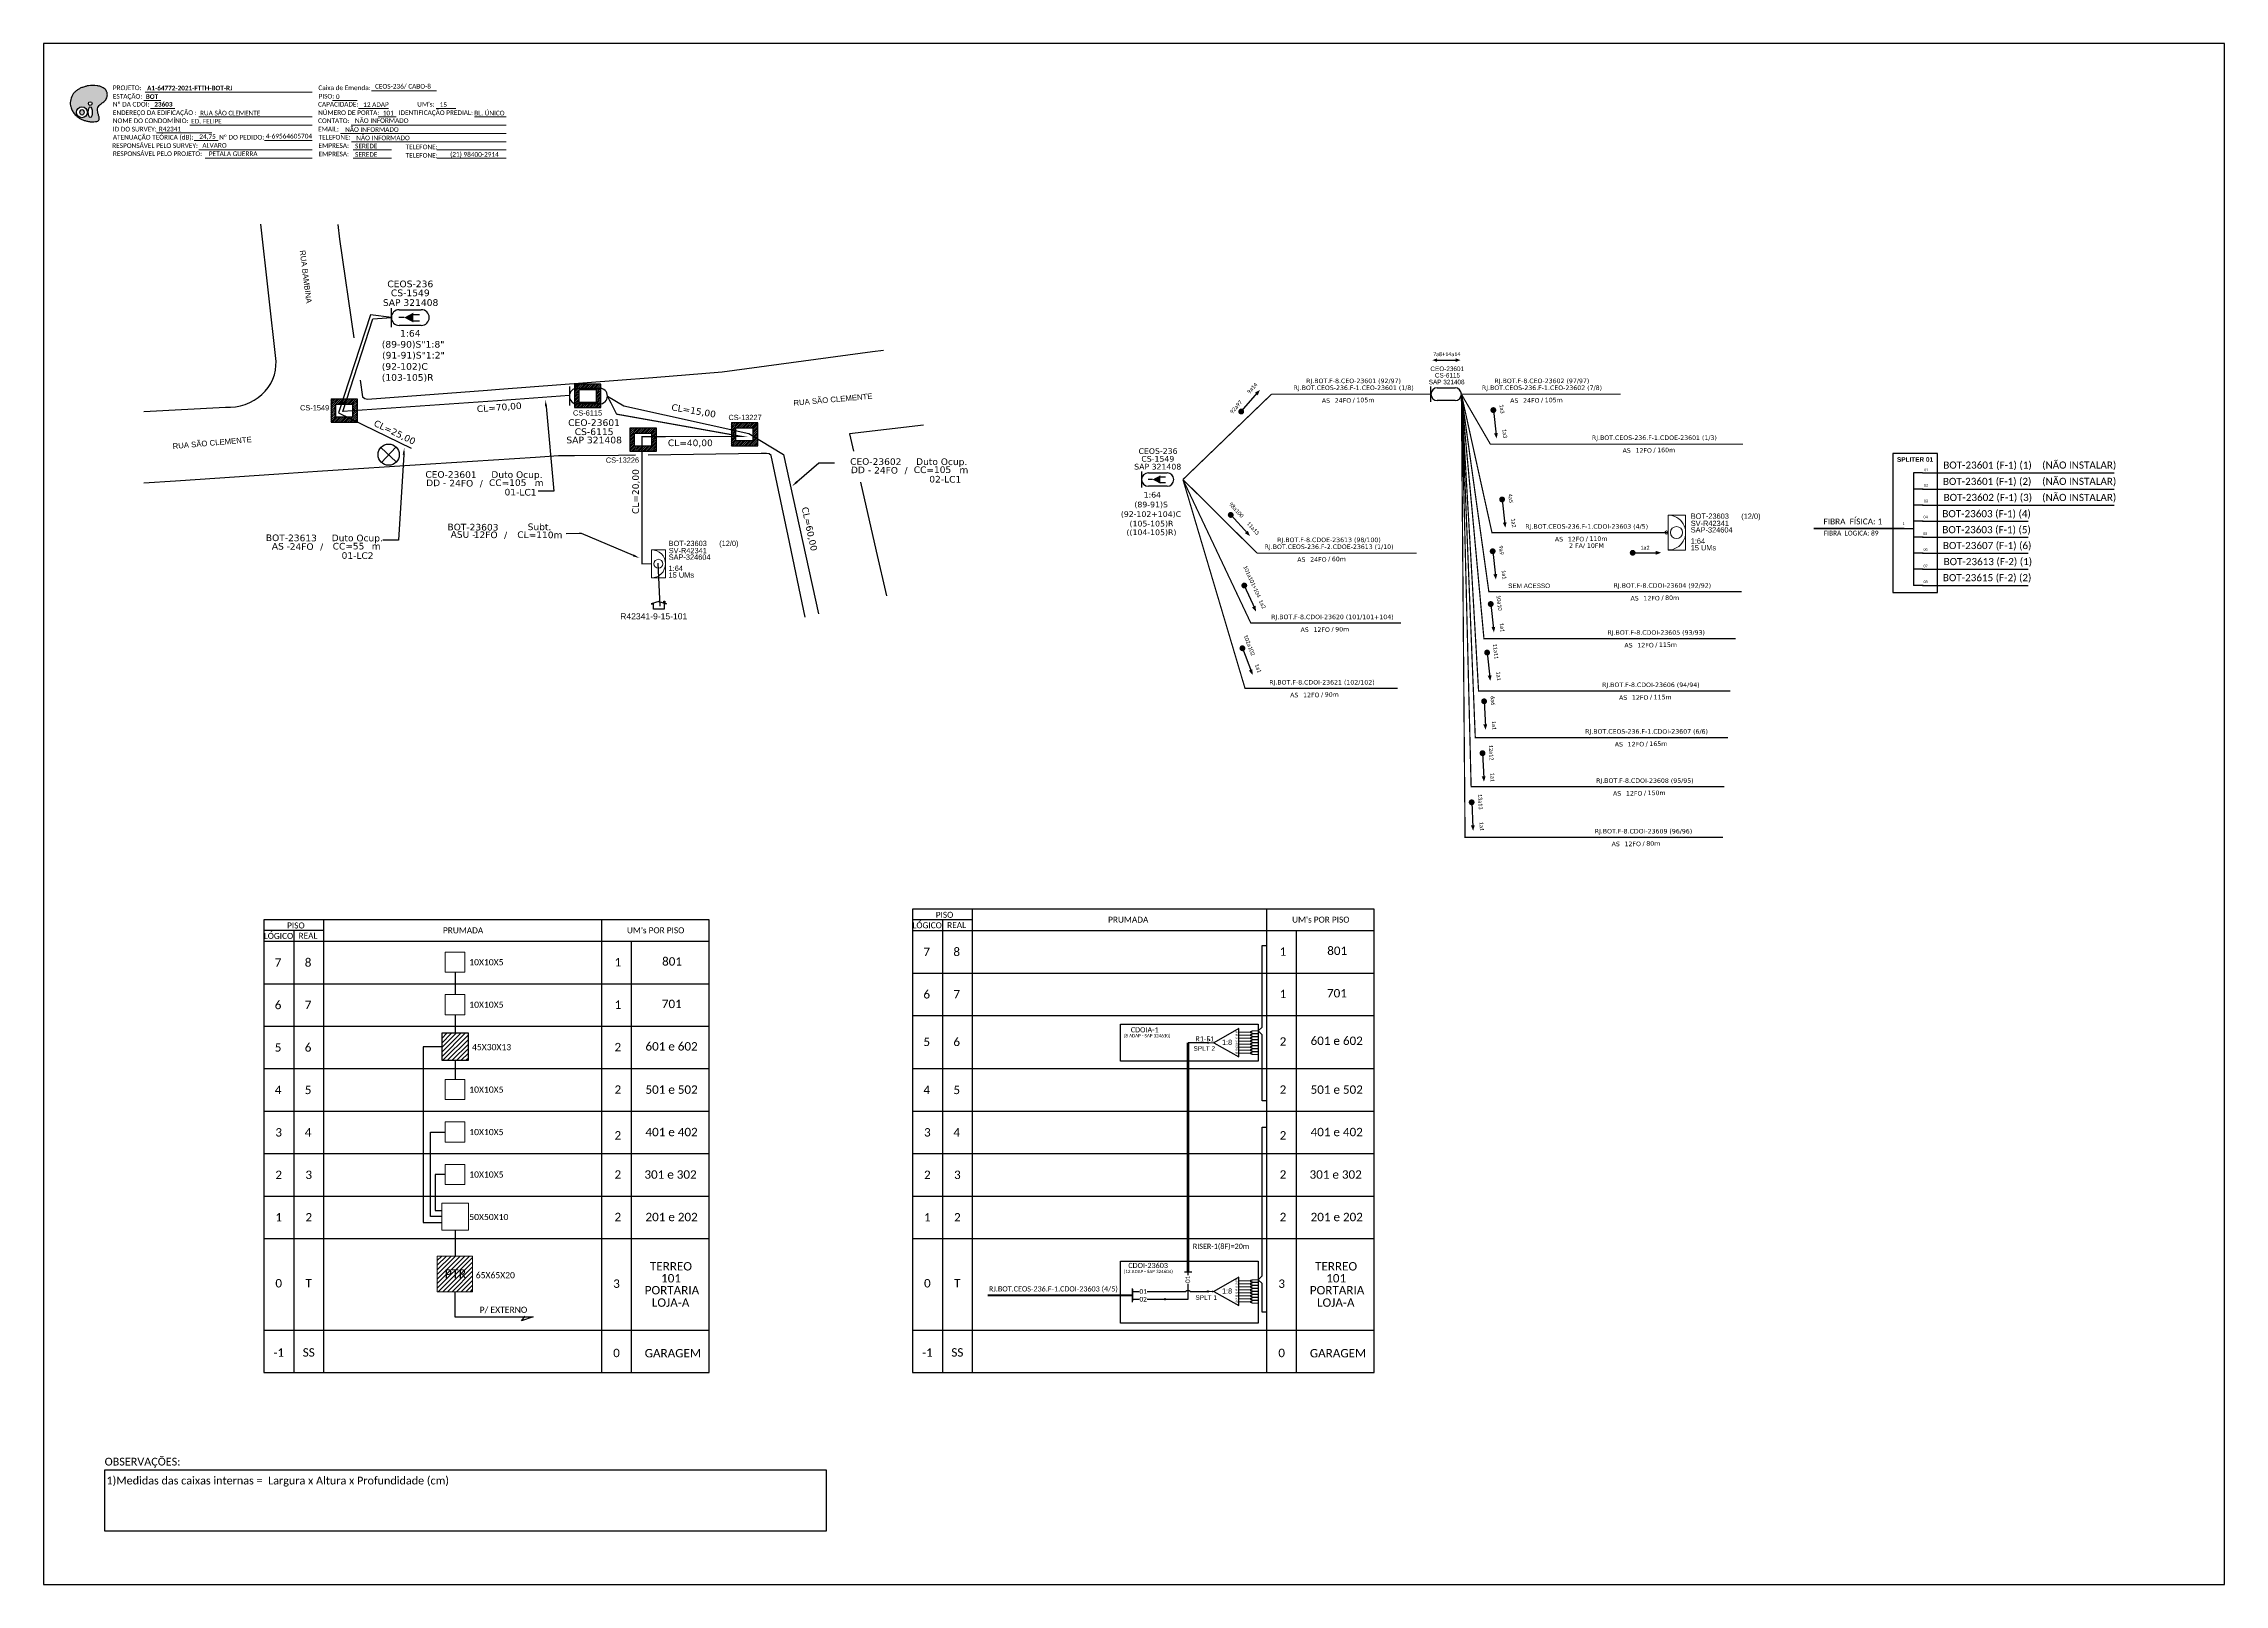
# Model space of a CAD drawing. Extents: x -4 to 837, y 1 to 595.
import ezdxf
from ezdxf import colors
from ezdxf.entities.mleader import LeaderData, LeaderLine
from ezdxf.enums import TextEntityAlignment as Align
from ezdxf.math import Vec2, Vec3

# ---------------------------------------------------------------- set-up
doc = ezdxf.new("R2010")
doc.units = 0
for name, color, linetype in [('10.1-Caixas Subterrâneas', 5, 'Continuous'), ('20.4-CEOS', 1, 'Continuous'), ('20.5-CEO', 1, 'Continuous'), ('CAP a instalar', 1, 'Continuous'), ('celulas gpon', 7, 'Continuous'), ('label_cabos', 7, 'Continuous'), ('locais', 7, 'Continuous'), ('QUADRA', 7, 'Continuous'), ('SETA', 7, 'Continuous'), ('surveys', 7, 'Continuous'), ('surveys legendas', 7, 'Continuous')]:
    doc.layers.add(name, color=color, linetype=linetype)
for name, color, linetype, lineweight in [("20.0-LEGENDA DOS CDO'S", 1, 'Continuous', 0), ('20.1-CDO_INTERIOR', 1, 'Continuous', 0), ('20.2-CDO_POSTE', 1, 'Continuous', 5), ('40.1-ETIQUETAS', 1, 'Continuous', 20), ('Segmento Logradouro Texto', 238, 'Continuous', 0)]:
    doc.layers.add(name, color=color, linetype=linetype, lineweight=lineweight)
doc.layers.add('DROP DE CLIENTE', color=140, linetype='Continuous', plot=False)
doc.styles.add('ARIAL', font='arial.ttf')
doc.styles.add('DIGICADE', font='arial.ttf')
doc.styles.add('MtXpl_Calibri', font='calibri.ttf')
doc.styles.add('siredit', font='verdana.ttf')
doc.styles.add('WMF-Calibri0', font='calibri.ttf')
doc.styles.add('WMF-Calibri1', font='calibrib.ttf')
doc.linetypes.add('FENCELINE1', pattern='A,0.25,-0.1,[133,ltypeshp.shx,S=0.1,R=0,X=-0.1,Y=0],-0.1,1', length=1.45)

# ---------------------------------------------------------------- blocks, each defined once
blk = doc.blocks.new('OI')
h = blk.add_hatch(color=40)
edge = h.paths.add_edge_path()
edge.add_spline(control_points=[(4.35, -0.67), (3.92, -0.99), (3.26, -1.5), (2.81, -2.59), (2.9, -3.5), (3.06, -4.27), (3.31, -4.85), (3.37, -5.39), (3.4, -5.88), (3.2, -6.4), (2.54, -6.61), (1.65, -6.63), (0.55, -6.67), (-0.56, -6.42), (-1.61, -6.14), (-2.77, -5.61), (-3.92, -4.77), (-4.89, -3.7), (-5.34, -2.65), (-5.6, -1.94), (-5.85, -0.96), (-5.71, 0.47), (-5.1, 2.02), (-4.14, 3.02), (-3.3, 3.61), (-2.37, 4.16), (-1.36, 4.44), (-0.56, 4.7), (0.79, 4.85), (2.24, 4.97), (3.79, 4.57), (4.67, 4.21), (5.44, 3.65), (5.76, 2.99), (6.03, 2.21), (6.01, 1.46), (5.72, 0.64), (5.31, 0.08), (4.88, -0.38), (4.51, -0.55), (4.35, -0.67)], knot_values=[0, 0, 0, 0, 1.60434, 2.417191, 3.427595, 4.282808, 4.776746, 5.304182, 5.888771, 6.258406, 6.858137, 7.79129, 8.986195, 10.124242, 11.187857, 12.242908, 13.953784, 15.414161, 16.515391, 17.349188, 17.675853, 19.552021, 21.515531, 22.568638, 23.63245, 24.621084, 25.782718, 26.745347, 27.142653, 29.870543, 31.004649, 31.921532, 32.709589, 33.801391, 34.042471, 35.192333, 35.971461, 36.628871, 37.254359, 37.836911, 37.836911, 37.836911, 37.836911], degree=3, periodic=0)
h.paths.add_polyline_path([(1.13, -0.87, -1), (-0.04, -0.87, -1)], flags=16)
edge = h.paths.add_edge_path(flags=16)
edge.add_ellipse((0.56, -3.59), major_axis=(-0.02, 1.71), ratio=0.361305, start_angle=0, end_angle=360)
h.paths.add_polyline_path([(-0.36, -3.62, -1), (-3.8, -3.62, -1)], flags=16)
edge = h.paths.add_edge_path(flags=0)
edge.add_ellipse((-2.08, -3.62), major_axis=(0, 0.885), ratio=0.758294, start_angle=0, end_angle=360)
at = {"color": 40}
for centre, radius in [((-2.08, -3.62), 1.72), ((0.54, -0.87), 0.587)]:
    blk.add_circle(centre, radius, dxfattribs=at)
blk.add_ellipse((-2.08, -3.62), major_axis=(0, 0.885), ratio=0.758294, start_param=-3.141592653589792, end_param=3.141592653589792, dxfattribs=at)
blk.add_ellipse((0.56, -3.59), major_axis=(-0.02, 1.71), ratio=0.361305, dxfattribs=at)
at = {"color": 40, "start_tangent": (-0.800898, -0.598801), "end_tangent": (-0.800898, -0.598801)}
blk.add_spline([(4.35, -0.67), (3.2, -1.78), (2.9, -2.54), (2.92, -3.55), (3.12, -4.38), (3.28, -4.85), (3.37, -5.37), (3.35, -5.95), (3.2, -6.29), (2.66, -6.55), (1.73, -6.63), (0.54, -6.62), (-0.58, -6.41), (-1.6, -6.11), (-2.56, -5.67), (-3.95, -4.67), (-4.89, -3.56), (-5.37, -2.56), (-5.64, -1.78), (-5.72, -1.46), (-5.63, 0.42), (-4.84, 2.22), (-4.13, 2.99), (-3.27, 3.62), (-2.4, 4.09), (-1.3, 4.47), (-0.37, 4.72), (0.02, 4.77), (2.75, 4.8), (3.85, 4.53), (4.69, 4.16), (5.31, 3.68), (5.85, 2.73), (5.93, 2.5), (5.94, 1.35), (5.67, 0.62), (5.29, 0.08), (4.84, -0.36), (4.35, -0.67)], degree=3, dxfattribs=at)
blk = doc.blocks.new('*U58')
at = {"layer": '20.4-CEOS', "color": 7, "style": 'siredit'}
for tag, p in [('FIBRAS_SPLITTER', (0, 0)), ('FIBRAS_TOP_C', (0, -4.13)), ('RESERVA_FINAIS', (0, -5.46))]:
    blk.add_attdef(tag, p, '', height=1.01, dxfattribs=at)
for tag, p, flags in [('ID_ATIVIDADE', (0, -6.77), 3), ('QTDE', (0, -9.4), 1), ('FATOR', (0, -8.09), 1), ('FID', (0, -10.71), 1)]:
    blk.add_attdef(tag, p, '', height=1.01, dxfattribs=dict(at, flags=flags))
blk = doc.blocks.new('*X8')
at = {"color": 0, "linetype": 'Continuous'}
for p, q in [((-1.25, 0.34099), (-0.49099, 1.1)), ((-1.25, 0.517767), (-0.667767, 1.1)), ((-1.25, 0.694544), (-0.844544, 1.1)), ((-1.25, 0.87132), (-1.02132, 1.1)), ((-1.25, 1.048097), (-1.198097, 1.1)), ((-1.25, 0.164214), (-0.8035, 0.610714)), ((-1.25, -0.012563), (-0.8035, 0.433937)), ((-1.25, -0.18934), (-0.8035, 0.25716)), ((-1.25, -0.366117), (-0.8035, 0.080383)), ((-0.789214, 0.625), (-0.314214, 1.1)), ((-0.612437, 0.625), (-0.137437, 1.1)), ((-0.43566, 0.625), (0.03934, 1.1)), ((-0.258883, 0.625), (0.216117, 1.1)), ((-0.082107, 0.625), (0.392893, 1.1)), ((0.09467, 0.625), (0.56967, 1.1)), ((0.271447, 0.625), (0.746447, 1.1)), ((0.448223, 0.625), (0.923223, 1.1)), ((0.625, 0.625), (1.1, 1.1)), ((0.801777, 0.625), (1.25, 1.073223)), ((0.8035, 0.449947), (1.25, 0.896447)), ((0.8035, 0.27317), (1.25, 0.71967)), ((0.8035, 0.096393), (1.25, 0.542893)), ((0.8035, -0.080383), (1.25, 0.366117)), ((0.8035, -0.25716), (1.25, 0.18934)), ((0.8035, -0.433937), (1.25, 0.012563)), ((-1.25, -0.542893), (-0.8035, -0.096393)), ((-1.25, -0.71967), (-0.8035, -0.27317)), ((-1.25, -0.896447), (-0.8035, -0.449947)), ((-1.25, -1.073223), (-0.801777, -0.625)), ((-1.1, -1.1), (-0.625, -0.625)), ((-0.923223, -1.1), (-0.448223, -0.625)), ((-0.746447, -1.1), (-0.271447, -0.625)), ((-0.56967, -1.1), (-0.09467, -0.625)), ((-0.392893, -1.1), (0.082107, -0.625)), ((-0.216117, -1.1), (0.258883, -0.625)), ((-0.03934, -1.1), (0.43566, -0.625)), ((0.137437, -1.1), (0.612437, -0.625)), ((0.314214, -1.1), (0.789214, -0.625)), ((0.49099, -1.1), (1.25, -0.34099)), ((0.667767, -1.1), (1.25, -0.517767)), ((0.8035, -0.610714), (1.25, -0.164214)), ((0.844544, -1.1), (1.25, -0.694544)), ((1.02132, -1.1), (1.25, -0.87132)), ((1.198097, -1.1), (1.25, -1.048097))]:
    blk.add_line(p, q, dxfattribs=at)
blk = doc.blocks.new('MANHOLE_MQ')
at = {"color": 0, "linetype": 'Continuous'}
for p, q in [((0.0000062, 0.0000057), (-0.0000063, 0.0000057)), ((-0.0000063, 0.0000057), (-0.0000063, -0.0000053)), ((-0.000004, 0.0000033), (0.000004, 0.0000033)), ((-0.000004, -0.0000029), (-0.000004, 0.0000033)), ((0.000004, 0.0000033), (0.000004, -0.0000029)), ((0.0000062, -0.0000053), (0.0000062, 0.0000057)), ((-0.0000063, -0.0000053), (0.0000062, -0.0000053)), ((0.000004, -0.0000029), (-0.000004, -0.0000029)), ((0.000004, -0.0000029), (0.000004, -0.0000029))]:
    blk.add_line(p, q, dxfattribs=at)
at = {"color": 0, "linetype": 'Continuous', "xscale": 5e-06, "yscale": 5e-06, "zscale": 1e-05}
blk.add_blockref('*X8', (0, 0.0000002), dxfattribs=at)
blk = doc.blocks.new('POLE_POLE')
at = {"color": 1}
for p, q in [((-0.0000033, 0.0000125), (0.0000083, 0.0000017)), ((0.0000079, 0.0000128), (-0.0000029, 0.0000013))]:
    blk.add_line(p, q, dxfattribs=at)
blk.add_circle((0.0000026, 0.0000072), 0.00000805, dxfattribs=at)
blk = doc.blocks.new('Inst CB DT OCUP CFOA-SM-DD-G-24')
at = {"layer": 'label_cabos', "color": 0, "style": 'siredit'}
for tag, flags, p in [('ID_ATIVIDADE', 3, (1.31, 2.67)), ('FATOR', 1, (11.56, 2.55))]:
    blk.add_attdef(tag, text='', height=1, rotation=359.69, dxfattribs=dict(at, flags=flags)).set_placement(p, align=Align.MIDDLE_CENTER)
for tag, p in [('TIPO_CABO', (1.11, 0)), ('DESTINO_CABO', (3.13, 1.26)), ('CABO', (4.69, -0.05)), ('/', (7.71, -0.05)), ('LANCE', (10.41, 0.02)), ('TIPO_CABO', (13.11, 1.24)), ('UND', (16.46, 0)), ('FID', (13.65, -1.41))]:
    blk.add_attdef(tag, text='', height=1, rotation=359.69, dxfattribs=at).set_placement(p, align=Align.MIDDLE_CENTER)
blk.add_attdef('QTDE', (11.93, -0.45), '', height=1, rotation=359.69, dxfattribs=at)
blk = doc.blocks.new('LEGENDA DOS CABOS')
at = {"layer": 'label_cabos', "color": 0, "style": 'siredit'}
for tag, p in [('TIPO_CABO', (2.74, 0.52)), ('ID', (4.24, 1.63)), ('CABO', (6.16, 0.47)), ('/', (9.19, 0.47)), ('METROS', (14.36, 0.47)), ('XX', (14.31, 1.67))]:
    blk.add_attdef(tag, text='', height=1, rotation=359.69, dxfattribs=at).set_placement(p, align=Align.MIDDLE_CENTER)
blk = doc.blocks.new('*U54')
at = {"layer": '20.4-CEOS', "color": 7, "style": 'siredit'}
blk.add_attdef('FIBRAS_SPLITTER', (0, 0), '', height=1.01, dxfattribs=at)
for tag, p, flags in [('QTDE', (0, -4.11), 1), ('ID_ATIVIDADE', (0, -1.48), 3), ('FATOR', (0, -2.79), 1), ('FID', (0, -5.42), 1)]:
    blk.add_attdef(tag, p, '', height=1.01, dxfattribs=dict(at, flags=flags))
blk = doc.blocks.new('Inst CB DT OCUP CFOA-SM-AS-80-TS-24')
at = {"layer": 'label_cabos', "color": 0, "style": 'siredit'}
for tag, flags, p in [('ID_ATIVIDADE', 3, (1.31, 2.67)), ('FATOR', 1, (11.56, 2.55))]:
    blk.add_attdef(tag, text='', height=1, rotation=359.69, dxfattribs=dict(at, flags=flags)).set_placement(p, align=Align.MIDDLE_CENTER)
for tag, p in [('TIPO_CABO', (1.76, 0)), ('DESTINO_CABO', (3.13, 1.26)), ('CABO', (4.69, -0.05)), ('/', (7.71, -0.05)), ('LANCE', (10.91, 0)), ('TIPO_CABO', (13.11, 1.24)), ('UND', (15.96, 0)), ('FID', (13.15, -1.41))]:
    blk.add_attdef(tag, text='', height=1, rotation=359.69, dxfattribs=at).set_placement(p, align=Align.MIDDLE_CENTER)
blk.add_attdef('QTDE', (12.43, -0.47), '', height=1, rotation=359.69, dxfattribs=at)
blk = doc.blocks.new('ETIQUETA_RS5F')
at = {"layer": '40.1-ETIQUETAS', "color": 0, "style": 'siredit'}
blk.add_text('/', height=1.5, dxfattribs=at).set_placement((1.58, -1.95), align=Align.MIDDLE_RIGHT)
for tag, p in [('ETIQUETA_R_SECUNDARIA', (1.21, 2.1)), ('ETIQUETA_R_PRIMARIA', (1.21, 4.1)), ('F_ATIVAS/F_MORTAS', (1.14, -4.24))]:
    blk.add_attdef(tag, text='', height=1.5, dxfattribs=at).set_placement(p, align=Align.MIDDLE_CENTER)
for tag, p in [('TIPO_CABO', (-6.58, -2.12)), ('CAP_CABO', (0.4, -2.09))]:
    blk.add_attdef(tag, text='', height=1.5, dxfattribs=at).set_placement(p, align=Align.MIDDLE_RIGHT)
for tag, p in [('FUSÃO_1', (0.85, -8.39)), ('FUSÃO_2', (0.85, -10.6)), ('FUSÃO_3', (0.85, -12.93)), ('FUSÃO_4', (0.85, -15.14)), ('FUSÃO_5', (0.85, -17.16))]:
    blk.add_attdef(tag, text='', height=1.5, dxfattribs=at).set_placement(p, align=Align.CENTER)
blk.add_attdef('METROS', text='', height=1.5, dxfattribs=at).set_placement((2.14, -1.95), align=Align.MIDDLE_LEFT)
blk = doc.blocks.new('CDOE-TEXTO PADRÃO')
at = {"layer": "20.0-LEGENDA DOS CDO'S", "color": 0, "style": 'ARIAL'}
for tag, p in [('CDO_N', (0.49, 7.39)), ('SAP', (0.51, 1.67)), ('CORDOALHA', (0.5, 4.33)), ('SPLITER_1', (0.59, -0.91)), ('(XX-XX_F)S', (0.54, -8.29)), ('SPLITER_2', (0.6, -3.55)), ('(XX-XX_L)S', (0.55, -10.83)), ('UMS', (0.55, -13.15))]:
    blk.add_attdef(tag, p, '', height=1.7, rotation=0.11799, dxfattribs=at)
blk.add_attdef('FIBRAS_UTILIZADAS', text='', height=1.7, rotation=0.11799, dxfattribs=at).set_placement((19.77, 7.43), align=Align.CENTER)
blk = doc.blocks.new('SURVEY_SURVEY')
for p, q in [((0, 0.0000127), (-0.0000126, 0.000009)), ((-0.0000126, 0.000009), (-0.0000086, 0.000009)), ((-0.0000086, 0), (-0.0000086, 0.000009)), ((0.0000086, 0), (-0.0000086, 0)), ((0, 0.0000127), (0.0000126, 0.000009)), ((0.0000084, 0.0000132), (0.0000098, 0.0000132)), ((0.0000084, 0.0000103), (0.0000084, 0.0000132)), ((0.0000126, 0.000009), (0.0000086, 0.000009)), ((0.0000086, 0.000009), (0.0000086, 0)), ((0.0000098, 0.0000132), (0.0000098, 0.0000099))]:
    blk.add_line(p, q)
blk = doc.blocks.new('SPLT_1-8_SC-APC')
at = {"color": 1, "lineweight": 0}
blk.add_lwpolyline([(-17.04, -7.55), (-19.26, -7.55)], dxfattribs=at)
at = {"color": 1}
blk.add_lwpolyline([(-7.37, -2.1), (-17.04, -7.55), (-7.37, -13), (-7.37, -2.1)], dxfattribs=at)
at = {"color": 3, "lineweight": 0}
for points in [[(-2.99, -3.51), (-7.37, -3.51)], [(-7.37, -4.66), (-2.99, -4.66)], [(-7.37, -5.82), (-2.99, -5.82)], [(-7.37, -6.97), (-2.99, -6.97)], [(-7.37, -8.12), (-2.99, -8.12)], [(-2.41, -3.02), (-2.41, -4)], [(-2.41, -3.02), (0, -3.02)], [(-2.41, -4), (0, -4)], [(-2.41, -4.17), (-2.41, -5.16)], [(-2.41, -4.17), (0, -4.17)], [(-2.41, -5.16), (0, -5.16)], [(-2.41, -5.32), (-2.41, -6.31)], [(-2.41, -5.32), (0, -5.32)], [(-2.41, -6.31), (0, -6.31)], [(-2.41, -6.48), (-2.41, -7.46)], [(-2.41, -6.48), (0, -6.48)], [(-2.41, -7.46), (0, -7.46)], [(-2.41, -7.63), (-2.41, -8.62)], [(-2.41, -7.63), (0, -7.63)], [(-7.37, -9.28), (-2.99, -9.28)], [(-7.37, -10.43), (-2.99, -10.43)], [(-7.37, -11.58), (-2.99, -11.58)], [(-2.41, -8.62), (0, -8.62)], [(-2.41, -8.78), (-2.41, -9.77)], [(-2.41, -8.78), (0, -8.78)], [(-2.41, -9.77), (0, -9.77)], [(-2.41, -9.94), (-2.41, -10.92)], [(-2.41, -9.94), (0, -9.94)], [(-2.41, -10.92), (0, -10.92)], [(-2.41, -11.09), (-2.41, -12.08)], [(-2.41, -11.09), (0, -11.09)], [(-2.41, -12.08), (0, -12.08)]]:
    blk.add_lwpolyline(points, dxfattribs=at)
for points in [[(-2.99, -3.22), (-2.41, -3.22), (-2.41, -3.8), (-2.99, -3.8)], [(-2.99, -4.38), (-2.41, -4.38), (-2.41, -4.95), (-2.99, -4.95)], [(-2.99, -5.53), (-2.41, -5.53), (-2.41, -6.1), (-2.99, -6.1)], [(-2.99, -6.68), (-2.41, -6.68), (-2.41, -7.26), (-2.99, -7.26)], [(-2.99, -7.84), (-2.41, -7.84), (-2.41, -8.41), (-2.99, -8.41)], [(-2.99, -8.99), (-2.41, -8.99), (-2.41, -9.56), (-2.99, -9.56)], [(-2.99, -10.14), (-2.41, -10.14), (-2.41, -10.72), (-2.99, -10.72)], [(-2.99, -11.3), (-2.41, -11.3), (-2.41, -11.87), (-2.99, -11.87)]]:
    blk.add_lwpolyline(points, close=True, dxfattribs=at)
at = {"color": 1, "style": 'ARIAL'}
for s, height, p in [('1:8', 2, (-13.91, -8.4)), ('S1', 0.75, (-8.74, -3.78)), ('S2', 0.75, (-8.74, -4.97)), ('S3', 0.75, (-8.74, -6.18)), ('S4', 0.75, (-8.74, -7.36)), ('S5', 0.75, (-8.74, -8.57)), ('S6', 0.75, (-8.74, -9.69)), ('S7', 0.75, (-8.74, -10.78)), ('S8', 0.75, (-8.74, -11.9))]:
    blk.add_text(s, height=height, dxfattribs=at).set_placement(p)
blk = doc.blocks.new('SPLITTER_')
blk.add_point((0, 0))
at = {"style": 'ARIAL', "flags": 4}
blk.add_attdef('SPLT', (0, -3.26), '', height=1.5, dxfattribs=at)
blk = doc.blocks.new('SPLITTER FUTURO')
blk.add_point((0, 0))
at = {"style": 'ARIAL', "text_generation_flag": 6, "flags": 4}
for tag, p, height in [('SPLT', (-6.22, -4.1), 1.5), ('INSTAL.', (-6.25, -6.09), 1.25)]:
    blk.add_attdef(tag, p, '', height=height, rotation=180, dxfattribs=at)

msp = doc.modelspace()

# ---------------------------------------------------------------- hatches: boundary and pattern name
h = msp.add_hatch()
h.set_pattern_fill('ANSI31', color=1, scale=10, style=0)
h.set_pattern_definition([(45, (-465.986, -184.7913), (-0.8838835, 0.8838835), [])])
h.paths.add_polyline_path([(159.96, 213.7), (149.73, 213.7), (149.73, 203.33), (159.96, 203.33)])
h.paths.add_polyline_path([(157.51, 203.52), (157.51, 208.67)], flags=16)
h = msp.add_hatch(color=3)
h.dxf.hatch_style = 1
edge = h.paths.add_edge_path()
edge.add_arc((445.27, 210.1), 0.242, 0, 360)
h = msp.add_hatch()
h.set_pattern_fill('ANSI31', color=1, scale=10, style=0)
h.set_pattern_definition([(45, (-463.6436, -269.898), (-0.8838835, 0.8838835), [])])
h.paths.add_polyline_path([(147.98, 114.07), (161.55, 114.07), (161.55, 127.82), (147.98, 127.82)])
h.paths.add_polyline_path([(149.98, 118.42), (160.06, 118.42), (160.06, 123.57), (149.98, 123.57)], flags=24)
h = msp.add_hatch(color=3)
h.dxf.hatch_style = 1
edge = h.paths.add_edge_path()
edge.add_arc((428.6, 111.16), 0.256, 0, 360)
h = msp.add_hatch(color=3)
h.dxf.hatch_style = 1
edge = h.paths.add_edge_path()
edge.add_arc((445.24, 114.2), 0.256, 0, 360)

# ---------------------------------------------------------------- linework, layer by layer
for p, q in [((837.17, 595.26), (-3.83, 595.26)), ((-3.83, 595.26), (-3.83, 1.26)), ((837.17, 1.26), (837.17, 595.26)), ((81.05, 99.3), (252.84, 99.3)), ((331.19, 99.3), (509.34, 99.3)), ((-3.83, 1.26), (837.17, 1.26))]:
    msp.add_line(p, q)
at = {"color": 7, "linetype": 'Continuous'}
for p, q in [((717.28, 429.8, 2), (717.28, 386.41, 2)), ((720.8, 429.8, 2), (717.28, 429.8, 2)), ((720.98, 423.52, 2), (717.28, 423.52, 2)), ((720.98, 417.33, 2), (717.28, 417.33, 2)), ((713.63, 408.37, 2), (717.27, 408.37, 2)), ((720.98, 411.11, 2), (717.28, 411.11, 2)), ((720.98, 404.94, 2), (717.28, 404.94, 2)), ((720.98, 398.78, 2), (717.28, 398.78, 2)), ((720.98, 392.59, 2), (717.28, 392.59, 2)), ((720.98, 386.41, 2), (717.28, 386.41, 2))]:
    msp.add_line(p, q, dxfattribs=at)
at = {"color": 10, "linetype": 'Continuous'}
for p, q in [((720.8, 429.8, 2), (794.66, 429.8, 2)), ((720.8, 423.52, 2), (794.66, 423.52, 2)), ((720.8, 417.33, 2), (794.66, 417.33, 2)), ((720.8, 411.11, 2), (761.52, 411.11, 2)), ((720.8, 404.94, 2), (761.52, 404.94, 2)), ((720.8, 398.78, 2), (761.52, 398.78, 2)), ((720.8, 392.59, 2), (761.52, 392.59, 2)), ((720.8, 386.41, 2), (761.52, 386.41, 2))]:
    msp.add_line(p, q, dxfattribs=at)
at = {"color": 1, "linetype": 'Continuous', "lineweight": 60}
msp.add_line((713.63, 408.37, 2), (678.83, 408.37, 2), dxfattribs=at)
at = {"color": 5}
msp.add_line((445.27, 210.1), (437.54, 210.1), dxfattribs=at)
at = {"color": 1}
msp.add_line((416.04, 115.13), (416.04, 110.54), dxfattribs=at)
at = {"color": 7, "lineweight": 0}
for points in [[(34.76, 573.3), (41.31, 573.3)], [(35.28, 576.58), (99.75, 576.58)], [(107.55, 573.34), (117.03, 573.34)], [(122.59, 577.07), (147.72, 577.07)], [(37.42, 570.23), (46.76, 570.23)], [(52.58, 563.88), (99.75, 563.88)], [(55.99, 566.99), (99.75, 566.99)], [(114.71, 563.88), (174.59, 563.88)], [(117.59, 570.23), (129.21, 570.23)], [(125.18, 566.99), (132.12, 566.99)], [(147.54, 570.23), (155.2, 570.23)], [(162.35, 566.99), (174.56, 566.99)], [(39.74, 560.82), (61.06, 560.82)], [(54.28, 557.85), (63.46, 557.85)], [(81.34, 557.85), (99.77, 557.85)], [(110.67, 560.64), (174.59, 560.64)], [(114.96, 557.41), (174.59, 557.41)], [(55.99, 554.29), (99.75, 554.29)], [(58.48, 551.06), (99.75, 551.06)], [(115.56, 554.29), (130.36, 554.29)], [(115.56, 551.06), (130.36, 551.06)], [(147.81, 554.29), (174.59, 554.29)], [(147.84, 551.06), (174.59, 551.06)]]:
    msp.add_lwpolyline(points, dxfattribs=at)
for points in [[(34.83, 453.38), (66.32, 455.07), (68.24, 455.05), (70.16, 455.23), (72.05, 455.6), (73.88, 456.14), (75.65, 456.85), (77.33, 457.74), (78.9, 458.79), (80.34, 459.98), (81.64, 461.29), (82.77, 462.73), (83.75, 464.27), (84.54, 465.9), (85.15, 467.61), (85.56, 469.36), (85.77, 471.12), (85.79, 472.68), (79.92, 525.68)], [(331.19, 261.54), (331.19, 82.93), (509.34, 82.93), (509.34, 261.54)], [(354.33, 82.93), (354.33, 261.54)], [(467.75, 261.54), (467.75, 82.93)], [(81.05, 257.43), (81.05, 82.93), (252.84, 82.93), (252.84, 257.43)], [(92.62, 253.32), (92.62, 82.93)], [(104.19, 82.93), (104.19, 257.43)], [(211.25, 257.43), (211.25, 82.93)], [(331.19, 253.32), (509.34, 253.32)], [(342.76, 257.43), (342.76, 82.93)], [(479.32, 82.93), (479.32, 253.32)], [(81.05, 249.21), (252.84, 249.21)], [(222.82, 82.93), (222.82, 249.21)], [(331.19, 236.95), (509.34, 236.95)], [(81.05, 232.84), (252.84, 232.84)], [(331.19, 220.58), (509.34, 220.58)], [(81.05, 216.46), (252.84, 216.46)], [(81.05, 200.09), (252.84, 200.09)], [(331.19, 200.09), (509.34, 200.09)], [(81.05, 183.72), (252.84, 183.72)], [(331.19, 183.72), (509.34, 183.72)], [(81.05, 167.35), (252.84, 167.35)], [(331.19, 167.35), (509.34, 167.35)], [(81.05, 150.98), (252.84, 150.98)], [(331.19, 150.98), (509.34, 150.98)], [(81.05, 134.6), (252.84, 134.6)], [(331.19, 134.6), (509.34, 134.6)]]:
    msp.add_lwpolyline(points)
at = {"const_width": 1.13, "elevation": 2}
for points in [[(457.66, 452.99, 1), (458.39, 453.85, 1)], [(453.59, 413.97, -1), (454.36, 413.14, -1)], [(608.42, 398.95, 1), (609.54, 398.95, 1)], [(458.28, 362.69, -1), (458.68, 361.63, -1)]]:
    msp.add_lwpolyline(points, format="xyb", close=True, dxfattribs=at)
at = {"const_width": 1.13}
for points in [[(555.19, 454.54, -1), (555.32, 453.42, -1)], [(558.56, 420.09, -1), (558.69, 418.97, -1)], [(554.93, 400.11, -1), (555.06, 398.99, -1)], [(554.17, 379.77, -1), (554.3, 378.65, -1)], [(552.77, 361.06, -1), (552.9, 359.94, -1)], [(551.66, 342.28, -1), (551.72, 341.15, -1)], [(551.05, 322.26, -1), (551.11, 321.13, -1)], [(546.86, 303.33, -1), (546.92, 302.21, -1)]]:
    msp.add_lwpolyline(points, format="xyb", close=True, dxfattribs=at)
at = {"color": 7, "elevation": 2}
msp.add_lwpolyline([(709.31, 383.59), (726.59, 383.59), (726.59, 437.25), (709.31, 437.25)], close=True, dxfattribs=at)
at = {"color": 7, "const_width": 1.13, "elevation": 2}
msp.add_lwpolyline([(458.97, 386.86, -1), (459.44, 385.83, -1)], format="xyb", close=True, dxfattribs=at)
at = {"color": 0}
for points in [[(509.34, 261.54), (331.19, 261.54)], [(252.84, 257.43), (81.05, 257.43)], [(104.19, 253.32), (81.05, 253.32)], [(354.33, 257.43), (331.19, 257.43)]]:
    msp.add_lwpolyline(points, dxfattribs=at)
at = {"lineweight": 0}
for points in [[(158.66, 245.03), (151, 245.03), (151, 237.27), (158.66, 237.27)], [(158.66, 228.66), (151, 228.66), (151, 220.89), (158.66, 220.89)], [(158.66, 195.92), (151, 195.92), (151, 188.15), (158.66, 188.15)], [(158.66, 179.55), (151, 179.55), (151, 171.78), (158.66, 171.78)], [(158.66, 163.18), (151, 163.18), (151, 155.41), (158.66, 155.41)], [(159.96, 148.21), (149.73, 148.21), (149.73, 137.84), (159.96, 137.84)]]:
    msp.add_lwpolyline(points, close=True, dxfattribs=at)
at = {"color": 3}
for points in [[(467.75, 187.69), (466.1, 187.69), (466.1, 213.12), (464.53, 214.63), (466.1, 216.13), (466.1, 247.56), (467.75, 247.56)], [(154.83, 237.27), (154.83, 230.24)], [(154.83, 237.27), (154.83, 228.66)], [(154.83, 220.89), (154.83, 213.7)], [(149.73, 208.51), (142.52, 208.51), (142.52, 140.79), (149.73, 140.79)], [(154.83, 203.33), (154.84, 195.92)], [(467.75, 106.15), (466.1, 106.15), (466.1, 117.22), (464.53, 118.73), (466.1, 120.24), (466.1, 177.5), (467.75, 177.5)], [(149.73, 143.03), (145.38, 143.03), (145.38, 175.6), (151, 175.66)], [(151, 159.29), (147.19, 159.29), (147.19, 145.41), (149.73, 145.41)], [(154.83, 137.84), (154.83, 127.82)], [(416.04, 114.19), (418.63, 114.19)], [(421.7, 114.19), (430.99, 114.19)], [(430.99, 114.2), (436.71, 114.2)], [(438.28, 114.2), (445.24, 114.2)]]:
    msp.add_lwpolyline(points, dxfattribs=at)
at = {"color": 1}
for points in [[(159.96, 213.7), (149.73, 213.7), (149.73, 203.33), (159.96, 203.33)], [(411.4, 217.26), (464.53, 217.26), (464.53, 202.94), (411.4, 202.94)], [(411.4, 125.8), (464.53, 125.8), (464.53, 101.91), (411.4, 101.91)]]:
    msp.add_lwpolyline(points, close=True, dxfattribs=at)
at = {"color": 5, "const_width": 1}
msp.add_lwpolyline([(437.54, 210.1), (437.54, 128.63), (437.54, 128.63), (437.54, 121.76)], dxfattribs=at)
at = {"color": 1, "lineweight": 0}
msp.add_lwpolyline([(147.98, 127.82), (161.55, 127.82), (161.55, 114.07), (147.98, 114.07)], close=True, dxfattribs=at)
at = {"color": 5}
for points in [[(436.14, 121.76), (438.93, 121.76)], [(437.49, 121.76), (437.49, 120.44)], [(428.6, 111.16), (437.5, 111.16), (437.5, 117.08)]]:
    msp.add_lwpolyline(points, dxfattribs=at)
at = {"color": 1}
for points in [[(154.76, 114.07), (154.76, 104.43), (184.9, 104.43)], [(416.04, 110.07), (416.04, 115.28)], [(180.49, 102.84), (181.89, 104.67)], [(184.9, 104.43), (180.49, 102.84)]]:
    msp.add_lwpolyline(points, dxfattribs=at)
msp.add_lwpolyline([(360.25, 112.65, 0.8, 0.8, 0), (416.04, 112.68, 0.8, 0.8, 0)], format="xyseb", dxfattribs=at)
at = {"color": 2}
for points in [[(416.04, 111.16), (418.63, 111.16)], [(421.7, 111.16), (428.6, 111.16)]]:
    msp.add_lwpolyline(points, dxfattribs=at)
at = {"color": 0}
msp.add_lwpolyline([(19.73, 45.46), (297.98, 45.46), (297.98, 21.75), (19.73, 21.75)], close=True, dxfattribs=at)
at = {"color": 3}
for centre, radius in [((445.27, 210.1), 0.242), ((428.6, 111.16), 0.256), ((445.24, 114.2), 0.256)]:
    msp.add_circle(centre, radius, dxfattribs=at)
msp.add_arc((437.5, 113.45), 1.08, 43.74027, 136.25973, dxfattribs=at)
at = {"layer": '20.1-CDO_INTERIOR', "color": 1, "lineweight": 18}
msp.add_lwpolyline([(235.98, 389.3), (235.98, 400.13), (230.57, 400.13), (230.56, 389.3)], close=True, dxfattribs=at)
msp.add_circle((233.27, 394.71), 1.73, dxfattribs=at)
msp.add_arc((230.56, 394.71), 5.41, 269.97241, 89.97241, dxfattribs=at)
at = {"layer": '20.4-CEOS', "color": 7}
for p, q in [((133.31, 492.69), (141.83, 492.69)), ((141.83, 486.62), (133.31, 486.62)), ((422.2, 429.79, 2), (429.43, 429.79, 2)), ((429.43, 424.64, 2), (422.2, 424.64, 2))]:
    msp.add_line(p, q, dxfattribs=at)
at = {"layer": '20.4-CEOS', "color": 5}
for p, q in [((531.17, 457.17, 2), (531.17, 463.06, 2)), ((533.62, 462.56, 2), (540.48, 462.56, 2)), ((540.48, 457.67, 2), (533.62, 457.67, 2))]:
    msp.add_line(p, q, dxfattribs=at)
at = {"layer": '20.4-CEOS', "color": 7}
for points in [[(130.28, 485.99), (130.28, 493.32)], [(135.22, 489.65), (133.17, 489.65)], [(138.58, 490.86), (141.17, 490.86)], [(138.58, 488.33), (141.17, 488.33)]]:
    msp.add_lwpolyline(points, dxfattribs=at)
msp.add_lwpolyline([(135.22, 489.65, 0, 3.75, 0), (138.74, 489.65, 3.75, 3.75, 0)], format="xyseb", dxfattribs=at)
at = {"layer": '20.4-CEOS', "color": 7, "elevation": 2}
for points in [[(419.63, 424.11), (419.63, 430.32)], [(423.82, 427.21), (422.09, 427.21)], [(426.67, 428.23), (428.87, 428.23)], [(426.67, 426.09), (428.87, 426.09)]]:
    msp.add_lwpolyline(points, dxfattribs=at)
msp.add_lwpolyline([(423.82, 427.21, 0, 3.18, 0), (426.81, 427.21, 3.18, 3.18, 0)], format="xyseb", dxfattribs=at)
at = {"layer": '20.4-CEOS', "color": 7}
for centre, radius, start, end in [((133.31, 489.65), 3.04, 90, 270), ((141.83, 489.65), 3.04, 270, 90), ((422.2, 427.21, 2), 2.58, 90, 270), ((429.43, 427.21, 2), 2.58, 270, 90)]:
    msp.add_arc(centre, radius, start, end, dxfattribs=at)
at = {"layer": '20.4-CEOS', "color": 5}
for centre, start, end in [((533.62, 460.11, 2), 90, 270), ((540.48, 460.11, 2), 270, 90)]:
    msp.add_arc(centre, 2.45, start, end, dxfattribs=at)
at = {"layer": '20.5-CEO', "color": 5}
for p, q in [((201.99, 462.43), (210.54, 462.43)), ((210.54, 456.33), (201.99, 456.33))]:
    msp.add_line(p, q, dxfattribs=at)
msp.add_lwpolyline([(198.94, 463.05), (198.94, 455.7)], dxfattribs=at)
for centre, start, end in [((201.99, 459.38), 90, 270), ((210.54, 459.38), 270, 90)]:
    msp.add_arc(centre, 3.05, start, end, dxfattribs=at)
at = {"layer": '40.1-ETIQUETAS', "color": 1}
msp.add_line((622.68, 400.05, 2), (622.68, 413.47, 2), dxfattribs=at)
at = {"layer": '40.1-ETIQUETAS', "color": 1, "elevation": 2}
msp.add_lwpolyline([(622.68, 413.47), (629.4, 413.47), (629.4, 400.03), (622.68, 400.03)], close=True, dxfattribs=at)
at = {"layer": '40.1-ETIQUETAS', "color": 1}
for centre, major_axis, start_param, end_param in [((622.68, 406.76, 2), (-4.74, 4.74), 2.356194, 5.497787), ((622.06, 406.76, 2), (-0.439, 0.439), 2.356194490191767, 8.639379797371353), ((625.87, 406.76, 2), (1.64, 1.64), 3.926991, 10.210176)]:
    msp.add_ellipse(centre, major_axis=major_axis, ratio=1, start_param=start_param, end_param=end_param, dxfattribs=at)
at = {"layer": 'CAP a instalar', "color": 7, "ltscale": 5}
for p, q in [((122.29, 490.66), (109.83, 452.89)), ((111.62, 453.45), (123.17, 489.14)), ((130.28, 489.65), (122.29, 490.66)), ((123.17, 489.14), (130.28, 489.65)), ((171.23, 457.5), (111.62, 453.45)), ((198.93, 459.63), (171.23, 457.5)), ((213.59, 459.38), (219.95, 455.57)), ((219.95, 455.57), (268.08, 444.99)), ((109.83, 452.89), (137.95, 439.35)), ((268.08, 444.99), (281.47, 436.83)), ((281.47, 436.83), (294.97, 375.4))]:
    msp.add_line(p, q, dxfattribs=at)
at = {"layer": 'CAP a instalar', "color": 10, "linetype": 'FENCELINE1', "ltscale": 7, "const_width": 0.467}
msp.add_lwpolyline([(213.59, 459.38), (217.14, 452.41), (265.39, 443.81), (226.92, 443.76), (226.92, 394.71), (230.56, 394.71)], dxfattribs=at)
at = {"layer": 'CAP a instalar', "color": 7, "linetype": 'FENCELINE1', "ltscale": 7, "const_width": 0.467, "elevation": 2}
for points in [[(435.54, 427.21), (469.7, 460.11)], [(531.17, 460.11), (469.7, 460.11)], [(542.92, 460.11), (604.39, 460.11)], [(435.54, 427.21), (464.15, 398.82)], [(435.54, 427.21), (461.72, 371.86), (519.59, 371.86)], [(525.62, 398.82), (464.15, 398.82)]]:
    msp.add_lwpolyline(points, dxfattribs=at)
at = {"layer": 'CAP a instalar', "color": 8, "linetype": 'FENCELINE1', "ltscale": 7, "const_width": 0.467, "elevation": 2}
for points in [[(542.92, 460.11), (554.09, 440.85), (651.54, 440.85)], [(542.92, 460.11), (548.28, 327.71), (645.78, 327.71)]]:
    msp.add_lwpolyline(points, dxfattribs=at)
at = {"layer": 'CAP a instalar', "color": 1, "linetype": 'FENCELINE1', "ltscale": 7, "const_width": 0.467, "elevation": 2}
msp.add_lwpolyline([(542.92, 460.11), (554.71, 406.76), (622.68, 406.76)], dxfattribs=at)
at = {"layer": 'CAP a instalar', "color": 251, "linetype": 'FENCELINE1', "ltscale": 7, "const_width": 0.467, "elevation": 2}
for points in [[(542.92, 460.11), (553.51, 383.99), (651.04, 383.99)], [(542.92, 460.11), (551.62, 365.88), (648.68, 365.88)], [(542.92, 460.11), (549.55, 345.69), (646.61, 345.69)], [(542.92, 460.11), (546.68, 308.76), (644.3, 308.76)], [(542.92, 460.11), (544.34, 289.26), (643.76, 289.26)]]:
    msp.add_lwpolyline(points, dxfattribs=at)
at = {"layer": 'CAP a instalar', "color": 251, "linetype": 'FENCELINE1', "ltscale": 7, "elevation": 2}
msp.add_lwpolyline([(435.54, 427.21, 0.467, 0.467, 0), (459.49, 346.67, 0.467, 0.467, 0), (518.3, 346.67, 0.467, 0.467, 0)], format="xyseb", dxfattribs=at)
at = {"layer": 'DROP DE CLIENTE'}
msp.add_lwpolyline([(233.9, 378.42), (233.16, 394.92)], dxfattribs=at)
at = {"layer": 'QUADRA'}
for points in [[(34.83, 453.38), (66.32, 455.07), (68.24, 455.05), (70.16, 455.23), (72.05, 455.6), (73.88, 456.14), (75.65, 456.85), (77.33, 457.74), (78.9, 458.79), (80.34, 459.98), (81.64, 461.29), (82.77, 462.73), (83.75, 464.27), (84.54, 465.9), (85.15, 467.61), (85.56, 469.36), (85.77, 471.12), (85.79, 472.68), (79.92, 525.68)], [(109.65, 525.56), (110.22, 519.93), (115.85, 481.8)], [(231.07, 466.57), (257.81, 468.74), (315.85, 476.52)], [(315.85, 476.52), (320.05, 477.08)], [(118.26, 465.51), (119.19, 459.15), (119.98, 458.46), (121.13, 458.24), (167.41, 461.61)], [(167.41, 461.61), (172, 461.99), (217.64, 465.46)], [(217.64, 465.46), (231.07, 466.57)], [(335.54, 448.22), (306.96, 444.76), (306.96, 444.76), (308.47, 438.1)], [(101.85, 430.31), (86.85, 429.32), (47.05, 426.59), (34.83, 425.74)], [(185.91, 435.74), (145.36, 433.15), (101.85, 430.31)], [(200.91, 436.34), (194.67, 436.32), (185.91, 435.74)], [(217.85, 436.45), (200.91, 436.34)], [(224.46, 436.54), (217.85, 436.45)], [(272.93, 437.25), (229.29, 436.61)], [(283.27, 405.52), (276.77, 436.46), (275.95, 437.11), (274.89, 437.27), (272.93, 437.25)], [(311.18, 426.24), (317.26, 399.54)], [(289.86, 374.11), (283.27, 405.52)], [(317.26, 399.54), (321.17, 382.4)]]:
    msp.add_lwpolyline(points, dxfattribs=at)
at = {"layer": 'SETA', "elevation": 2}
for points in [[(532.85, 473.22), (541.45, 473.22)], [(458.02, 453.42), (464.37, 460.76)], [(453.98, 413.56), (460.53, 406.41)], [(608.98, 398.95), (618.68, 398.95)], [(458.48, 362.16), (461.94, 353.1)]]:
    msp.add_lwpolyline(points, dxfattribs=at)
at = {"layer": 'SETA'}
for points in [[(555.25, 453.98), (556.36, 444.34)], [(558.63, 419.53), (559.73, 409.89)], [(554.99, 399.55), (556.09, 389.92)], [(554.24, 379.21), (555.34, 369.57)], [(552.84, 360.5), (553.94, 350.87)], [(551.69, 341.72), (552.2, 332.03)], [(551.08, 321.69), (551.58, 312.01)], [(546.89, 302.77), (547.4, 293.08)]]:
    msp.add_lwpolyline(points, dxfattribs=at)
at = {"layer": 'SETA', "color": 7, "elevation": 2}
msp.add_lwpolyline([(459.2, 386.34), (463.21, 377.51)], dxfattribs=at)
at = {"layer": 'SETA'}
for points in [[(533.54, 473.9, 2), (531.71, 473.23, 2), (533.54, 472.56, 2)], [(540.76, 473.9, 2), (542.59, 473.23, 2), (540.76, 472.56, 2)], [(463.28, 460.67, 2), (465.2, 461.74, 2), (464.41, 459.69, 2)], [(555.51, 445.03), (556.49, 443.06), (557, 445.2)], [(459.44, 406.46, 2), (461.39, 405.45, 2), (460.54, 407.48, 2)], [(558.88, 410.58), (559.86, 408.61), (560.37, 410.75)], [(617.9, 399.72, 2), (619.97, 398.97, 2), (617.9, 398.22, 2)], [(555.24, 390.6), (556.23, 388.64), (556.74, 390.77)], [(462.19, 377.9, 2), (463.73, 376.33, 2), (463.56, 378.53, 2)], [(554.49, 370.26), (555.47, 368.29), (555.98, 370.43)], [(460.95, 353.55, 2), (462.39, 351.89, 2), (462.35, 354.09, 2)], [(553.09, 351.55), (554.07, 349.58), (554.58, 351.72)], [(551.39, 332.77), (552.25, 330.74), (552.89, 332.85)], [(550.78, 312.74), (551.64, 310.72), (552.28, 312.82)], [(546.59, 293.82), (547.45, 291.8), (548.09, 293.9)]]:
    msp.add_solid(points, dxfattribs=at)

# ---------------------------------------------------------------- block references
at = {"color": 7, "xscale": 1.213923925163967, "yscale": 1.213923925163967, "zscale": 1.213923925163967, "rotation": 0.1532896023949059}
msp.add_blockref('OI', (13.47, 573.2), dxfattribs=at)
at = {"color": 0, "lineweight": 0}
ref = msp.add_blockref('Inst CB DT OCUP CFOA-SM-DD-G-24', (145.3, 425.93), dxfattribs=dict(at, xscale=2.548043166931571, yscale=2.548043166931571, zscale=2.548043166931571))
ref.add_attrib('DESTINO_CABO', 'CEO-23601', dxfattribs={"layer": 'label_cabos', "color": 0, "height": 2.548, "rotation": 359.69001, "style": 'siredit'}).set_placement((153.28, 429.14), align=Align.MIDDLE_CENTER)
ref.add_attrib('TIPO_CABO', 'Duto Ocup.', dxfattribs={"layer": 'label_cabos', "color": 0, "height": 2.548, "rotation": 359.69001, "style": 'siredit'}).set_placement((178.7, 429.1), align=Align.MIDDLE_CENTER)
ref.add_attrib('/', '/', dxfattribs={"layer": 'label_cabos', "color": 0, "height": 2.55, "rotation": 359.69001, "style": 'siredit'}).set_placement((164.96, 425.79), align=Align.MIDDLE_CENTER)
ref.add_attrib('FID', '01-LC1', dxfattribs={"layer": 'label_cabos', "color": 0, "height": 2.548, "rotation": 359.69001, "style": 'siredit'}).set_placement((180.08, 422.32), align=Align.MIDDLE_CENTER)
ref.add_attrib('LANCE', 'CC=', dxfattribs={"layer": 'label_cabos', "color": 0, "height": 2.548, "rotation": 359.69001, "style": 'siredit'}).set_placement((171.82, 425.98), align=Align.MIDDLE_CENTER)
ref.add_attrib('UND', 'm', dxfattribs={"layer": 'label_cabos', "color": 0, "height": 2.55, "rotation": 359.69001, "style": 'siredit'}).set_placement((187.25, 425.93), align=Align.MIDDLE_CENTER)
ref.add_attrib('CABO', '24FO', dxfattribs={"layer": 'label_cabos', "color": 0, "height": 2.548, "rotation": 359.69001, "style": 'siredit'}).set_placement((157.24, 425.79), align=Align.MIDDLE_CENTER)
ref.add_attrib('TIPO_CABO', 'DD - ', dxfattribs={"layer": 'label_cabos', "color": 0, "height": 2.548, "rotation": 359.69001, "style": 'siredit'}).set_placement((148.13, 425.91), align=Align.MIDDLE_CENTER)
ref.add_attrib('QTDE', '105', (175.7, 424.77), dxfattribs={"layer": 'label_cabos', "color": 0, "height": 2.548, "rotation": 359.69001, "style": 'siredit'})
ref = msp.add_blockref('Inst CB DT OCUP CFOA-SM-DD-G-24', (309.11, 430.91), dxfattribs=dict(at, xscale=2.548043166931571, yscale=2.548043166931571, zscale=2.548043166931571))
ref.add_attrib('DESTINO_CABO', 'CEO-23602', dxfattribs={"layer": 'label_cabos', "color": 0, "height": 2.548, "rotation": 359.69001, "style": 'siredit'}).set_placement((317.09, 434.13), align=Align.MIDDLE_CENTER)
ref.add_attrib('TIPO_CABO', 'Duto Ocup.', dxfattribs={"layer": 'label_cabos', "color": 0, "height": 2.548, "rotation": 359.69001, "style": 'siredit'}).set_placement((342.51, 434.08), align=Align.MIDDLE_CENTER)
ref.add_attrib('/', '/', dxfattribs={"layer": 'label_cabos', "color": 0, "height": 2.55, "rotation": 359.69001, "style": 'siredit'}).set_placement((328.76, 430.78), align=Align.MIDDLE_CENTER)
ref.add_attrib('FID', '02-LC1', dxfattribs={"layer": 'label_cabos', "color": 0, "height": 2.548, "rotation": 359.69001, "style": 'siredit'}).set_placement((343.88, 427.31), align=Align.MIDDLE_CENTER)
ref.add_attrib('LANCE', 'CC=', dxfattribs={"layer": 'label_cabos', "color": 0, "height": 2.548, "rotation": 359.69001, "style": 'siredit'}).set_placement((335.63, 430.97), align=Align.MIDDLE_CENTER)
ref.add_attrib('UND', 'm', dxfattribs={"layer": 'label_cabos', "color": 0, "height": 2.55, "rotation": 359.69001, "style": 'siredit'}).set_placement((351.06, 430.91), align=Align.MIDDLE_CENTER)
ref.add_attrib('CABO', '24FO', dxfattribs={"layer": 'label_cabos', "color": 0, "height": 2.548, "rotation": 359.69001, "style": 'siredit'}).set_placement((321.05, 430.78), align=Align.MIDDLE_CENTER)
ref.add_attrib('TIPO_CABO', 'DD - ', dxfattribs={"layer": 'label_cabos', "color": 0, "height": 2.548, "rotation": 359.69001, "style": 'siredit'}).set_placement((311.94, 430.9), align=Align.MIDDLE_CENTER)
ref.add_attrib('QTDE', '105', (339.51, 429.75), dxfattribs={"layer": 'label_cabos', "color": 0, "height": 2.548, "rotation": 359.69001, "style": 'siredit'})
ref = msp.add_blockref('SPLITTER FUTURO', (445.83, 211.05))
ref.add_attrib('SPLT', 'SPLT 2', (439.6, 206.96), dxfattribs={"height": 1.79, "rotation": 180, "style": 'ARIAL', "text_generation_flag": 6})
at = {"color": 3}
for p in [(464.53, 217.64), (464.53, 121.75)]:
    msp.add_blockref('SPLT_1-8_SC-APC', p, dxfattribs=at)
at = {"color": 7}
ref = msp.add_blockref('SPLITTER_', (446.88, 114.2), dxfattribs=dict(at, xscale=-1))
ref.add_attrib('SPLT', 'SPLT 1', (440.35, 110.94), dxfattribs={"height": 1.79, "style": 'ARIAL'})
at = {"layer": '10.1-Caixas Subterrâneas', "color": 30, "xscale": 814832.4926323051, "yscale": 814832.4926323051, "zscale": 814832.4926323051}
for p, rotation in [((205.98, 459.61), 180.0000000000628), ((112.07, 453.91), 180.000000000063), ((227.35, 442.75), 180.0000000000627), ((266.44, 444.79), 180.0000000000627)]:
    msp.add_blockref('MANHOLE_MQ', p, dxfattribs=dict(at, rotation=rotation))
at = {"layer": '20.2-CDO_POSTE', "color": 5}
ref = msp.add_blockref('CDOE-TEXTO PADRÃO', (530.87, 462.01, 2), dxfattribs=dict(at, xscale=1.034482322246155, yscale=1.034482322246155, zscale=1.034482322246155))
ref.add_attrib('CDO_N', 'CEO-23601', (530.98, 469.01, 2), dxfattribs={"layer": "20.0-LEGENDA DOS CDO'S", "color": 0, "height": 1.758, "rotation": 0.11799, "style": 'ARIAL'})
ref.add_attrib('CORDOALHA', 'CS-6115', (532.72, 466.5, 2), dxfattribs={"layer": "20.0-LEGENDA DOS CDO'S", "color": 0, "height": 1.758, "rotation": 0.11799, "style": 'ARIAL'})
ref.add_attrib('SAP', 'SAP 321408', (530.35, 463.91, 2), dxfattribs={"layer": "20.0-LEGENDA DOS CDO'S", "color": 0, "height": 1.758, "rotation": 0.11799, "style": 'ARIAL'})
at = {"layer": '20.4-CEOS', "color": 0, "lineweight": 0}
ref = msp.add_blockref('*U58', (126.58, 478.06), dxfattribs=dict(at, xscale=2.548043166931571, yscale=2.548043166931571, zscale=2.548043166931571))
ref.add_attrib('FIBRAS_SPLITTER', '(89-90)S"1:8"', (126.58, 478.06), dxfattribs={"color": 7, "height": 2.5727, "style": 'siredit'})
ref.add_attrib('FIBRAS_TOP_C', '(92-102)C', (126.58, 469.51), dxfattribs={"color": 7, "height": 2.573, "style": 'siredit'})
ref.add_attrib('RESERVA_FINAIS', '(103-105)R', (126.58, 465.28), dxfattribs={"color": 7, "height": 2.573, "style": 'siredit'})
at = {"layer": '20.4-CEOS', "color": 0, "lineweight": 0, "xscale": 2.548043166931571, "yscale": 2.548043166931571, "zscale": 2.548043166931571}
msp.add_blockref('*U54', (126.69, 473.85), dxfattribs=at).add_auto_attribs({'FIBRAS_SPLITTER': '(91-91)S"1:2"'})
at = {"layer": '40.1-ETIQUETAS', "color": 7}
ref = msp.add_blockref('ETIQUETA_RS5F', (499.99, 460.14, 2), dxfattribs=dict(at, xscale=1.16639998499977, yscale=1.16639998499977, zscale=1.16639998499977))
ref.add_attrib('ETIQUETA_R_PRIMARIA', 'RJ.BOT.F-8.CEO-23601 (92/97)', dxfattribs={"color": 0, "height": 1.7496, "style": 'siredit'}).set_placement((501.33, 465.24, 2), align=Align.MIDDLE_CENTER)
ref.add_attrib('ETIQUETA_R_SECUNDARIA', 'RJ.BOT.CEOS-236.F-1.CEO-23601 (1/8)', dxfattribs={"color": 0, "height": 1.7496, "style": 'siredit'}).set_placement((501.37, 462.59, 2), align=Align.MIDDLE_CENTER)
ref.add_attrib('TIPO_CABO', 'AS', dxfattribs={"color": 0, "height": 1.75, "style": 'siredit'}).set_placement((492.27, 457.67, 2), align=Align.MIDDLE_RIGHT)
ref.add_attrib('CAP_CABO', '24FO', dxfattribs={"color": 0, "height": 1.75, "style": 'siredit'}).set_placement((500.42, 457.7, 2), align=Align.MIDDLE_RIGHT)
ref.add_attrib('METROS', '105m', dxfattribs={"color": 0, "height": 1.75, "style": 'siredit'}).set_placement((502.45, 457.86, 2), align=Align.MIDDLE_LEFT)
ref = msp.add_blockref('ETIQUETA_RS5F', (572.62, 460.14, 2), dxfattribs=dict(at, xscale=1.16639998499977, yscale=1.16639998499977, zscale=1.16639998499977))
ref.add_attrib('ETIQUETA_R_PRIMARIA', 'RJ.BOT.F-8.CEO-23602 (97/97)', dxfattribs={"color": 0, "height": 1.7496, "style": 'siredit'}).set_placement((573.96, 465.24, 2), align=Align.MIDDLE_CENTER)
ref.add_attrib('ETIQUETA_R_SECUNDARIA', 'RJ.BOT.CEOS-236.F-1.CEO-23602 (7/8)', dxfattribs={"color": 0, "height": 1.7496, "style": 'siredit'}).set_placement((574, 462.59, 2), align=Align.MIDDLE_CENTER)
ref.add_attrib('TIPO_CABO', 'AS', dxfattribs={"color": 0, "height": 1.75, "style": 'siredit'}).set_placement((564.9, 457.67, 2), align=Align.MIDDLE_RIGHT)
ref.add_attrib('CAP_CABO', '24FO', dxfattribs={"color": 0, "height": 1.75, "style": 'siredit'}).set_placement((573.05, 457.7, 2), align=Align.MIDDLE_RIGHT)
ref.add_attrib('METROS', '105m', dxfattribs={"color": 0, "height": 1.75, "style": 'siredit'}).set_placement((575.08, 457.86, 2), align=Align.MIDDLE_LEFT)
at = {"layer": '40.1-ETIQUETAS', "color": 8}
ref = msp.add_blockref('ETIQUETA_RS5F', (615.97, 440.87, 2), dxfattribs=dict(at, xscale=1.16639998499977, yscale=1.16639998499977, zscale=1.16639998499977))
ref.add_attrib('ETIQUETA_R_SECUNDARIA', 'RJ.BOT.CEOS-236.F-1.CDOE-23601 (1/3)', dxfattribs={"color": 0, "height": 1.7496, "style": 'siredit'}).set_placement((617.35, 443.33, 2), align=Align.MIDDLE_CENTER)
ref.add_attrib('TIPO_CABO', 'AS', dxfattribs={"color": 0, "height": 1.75, "style": 'siredit'}).set_placement((608.25, 438.41, 2), align=Align.MIDDLE_RIGHT)
ref.add_attrib('CAP_CABO', '12FO', dxfattribs={"color": 0, "height": 1.75, "style": 'siredit'}).set_placement((616.39, 438.43, 2), align=Align.MIDDLE_RIGHT)
ref.add_attrib('METROS', '160m', dxfattribs={"color": 0, "height": 1.75, "style": 'siredit'}).set_placement((618.43, 438.59, 2), align=Align.MIDDLE_LEFT)
at = {"layer": '40.1-ETIQUETAS', "color": 7}
ref = msp.add_blockref('ETIQUETA_RS5F', (490.51, 398.85, 2), dxfattribs=dict(at, xscale=1.16639998499977, yscale=1.16639998499977, zscale=1.16639998499977))
ref.add_attrib('ETIQUETA_R_PRIMARIA', 'RJ.BOT.F-8.CDOE-23613 (98/100)', dxfattribs={"color": 0, "height": 1.7496, "style": 'siredit'}).set_placement((491.85, 403.95, 2), align=Align.MIDDLE_CENTER)
ref.add_attrib('ETIQUETA_R_SECUNDARIA', 'RJ.BOT.CEOS-236.F-2.CDOE-23613 (1/10)', dxfattribs={"color": 0, "height": 1.7496, "style": 'siredit'}).set_placement((491.89, 401.3, 2), align=Align.MIDDLE_CENTER)
ref.add_attrib('TIPO_CABO', 'AS', dxfattribs={"color": 0, "height": 1.75, "style": 'siredit'}).set_placement((482.8, 396.38, 2), align=Align.MIDDLE_RIGHT)
ref.add_attrib('CAP_CABO', '24FO', dxfattribs={"color": 0, "height": 1.75, "style": 'siredit'}).set_placement((490.94, 396.41, 2), align=Align.MIDDLE_RIGHT)
ref.add_attrib('METROS', '60m', dxfattribs={"color": 0, "height": 1.75, "style": 'siredit'}).set_placement((492.98, 396.57, 2), align=Align.MIDDLE_LEFT)
at = {"layer": '40.1-ETIQUETAS', "color": 1}
ref = msp.add_blockref('ETIQUETA_RS5F', (589.86, 406.68, 2), dxfattribs=dict(at, xscale=1.16639998499977, yscale=1.16639998499977, zscale=1.16639998499977))
ref.add_attrib('ETIQUETA_R_SECUNDARIA', 'RJ.BOT.CEOS-236.F-1.CDOI-23603 (4/5)', dxfattribs={"color": 0, "height": 1.7496, "style": 'siredit'}).set_placement((591.24, 409.13, 2), align=Align.MIDDLE_CENTER)
ref.add_attrib('TIPO_CABO', 'AS', dxfattribs={"color": 0, "height": 1.75, "style": 'siredit'}).set_placement((582.14, 404.21, 2), align=Align.MIDDLE_RIGHT)
ref.add_attrib('CAP_CABO', '12FO', dxfattribs={"color": 0, "height": 1.75, "style": 'siredit'}).set_placement((590.29, 404.24, 2), align=Align.MIDDLE_RIGHT)
ref.add_attrib('METROS', '110m', dxfattribs={"color": 0, "height": 1.75, "style": 'siredit'}).set_placement((592.32, 404.4, 2), align=Align.MIDDLE_LEFT)
ref.add_attrib('F_ATIVAS/F_MORTAS', '2 FA/ 10FM', dxfattribs={"color": 0, "height": 1.75, "style": 'siredit'}).set_placement((591.16, 401.73, 2), align=Align.MIDDLE_CENTER)
at = {"layer": '40.1-ETIQUETAS', "color": 251}
ref = msp.add_blockref('ETIQUETA_RS5F', (619.03, 383.91, 2), dxfattribs=dict(at, xscale=1.16639998499977, yscale=1.16639998499977, zscale=1.16639998499977))
ref.add_attrib('ETIQUETA_R_SECUNDARIA', 'RJ.BOT.F-8.CDOI-23604 (92/92)', dxfattribs={"color": 0, "height": 1.7496, "style": 'siredit'}).set_placement((620.41, 386.36, 2), align=Align.MIDDLE_CENTER)
ref.add_attrib('TIPO_CABO', 'AS', dxfattribs={"color": 0, "height": 1.75, "style": 'siredit'}).set_placement((611.31, 381.44, 2), align=Align.MIDDLE_RIGHT)
ref.add_attrib('CAP_CABO', '12FO', dxfattribs={"color": 0, "height": 1.75, "style": 'siredit'}).set_placement((619.45, 381.47, 2), align=Align.MIDDLE_RIGHT)
ref.add_attrib('METROS', '80m', dxfattribs={"color": 0, "height": 1.75, "style": 'siredit'}).set_placement((621.49, 381.63, 2), align=Align.MIDDLE_LEFT)
at = {"layer": '40.1-ETIQUETAS', "color": 7}
ref = msp.add_blockref('ETIQUETA_RS5F', (491.79, 371.78, 2), dxfattribs=dict(at, xscale=1.16639998499977, yscale=1.16639998499977, zscale=1.16639998499977))
ref.add_attrib('ETIQUETA_R_SECUNDARIA', 'RJ.BOT.F-8.CDOI-23620 (101/101+104)', dxfattribs={"color": 0, "height": 1.7496, "style": 'siredit'}).set_placement((493.17, 374.24, 2), align=Align.MIDDLE_CENTER)
ref.add_attrib('TIPO_CABO', 'AS', dxfattribs={"color": 0, "height": 1.75, "style": 'siredit'}).set_placement((484.07, 369.32, 2), align=Align.MIDDLE_RIGHT)
ref.add_attrib('CAP_CABO', '12FO', dxfattribs={"color": 0, "height": 1.75, "style": 'siredit'}).set_placement((492.22, 369.34, 2), align=Align.MIDDLE_RIGHT)
ref.add_attrib('METROS', '90m', dxfattribs={"color": 0, "height": 1.75, "style": 'siredit'}).set_placement((494.25, 369.5, 2), align=Align.MIDDLE_LEFT)
at = {"layer": '40.1-ETIQUETAS', "color": 251}
ref = msp.add_blockref('ETIQUETA_RS5F', (616.66, 365.8, 2), dxfattribs=dict(at, xscale=1.16639998499977, yscale=1.16639998499977, zscale=1.16639998499977))
ref.add_attrib('ETIQUETA_R_SECUNDARIA', 'RJ.BOT.F-8.CDOI-23605 (93/93)', dxfattribs={"color": 0, "height": 1.7496, "style": 'siredit'}).set_placement((618.04, 368.25, 2), align=Align.MIDDLE_CENTER)
ref.add_attrib('TIPO_CABO', 'AS', dxfattribs={"color": 0, "height": 1.75, "style": 'siredit'}).set_placement((608.95, 363.33, 2), align=Align.MIDDLE_RIGHT)
ref.add_attrib('CAP_CABO', '12FO', dxfattribs={"color": 0, "height": 1.75, "style": 'siredit'}).set_placement((617.09, 363.36, 2), align=Align.MIDDLE_RIGHT)
ref.add_attrib('METROS', '115m', dxfattribs={"color": 0, "height": 1.75, "style": 'siredit'}).set_placement((619.13, 363.52, 2), align=Align.MIDDLE_LEFT)
ref = msp.add_blockref('ETIQUETA_RS5F', (487.77, 346.59, 2), dxfattribs=dict(at, xscale=1.16639998499977, yscale=1.16639998499977, zscale=1.16639998499977))
ref.add_attrib('ETIQUETA_R_SECUNDARIA', 'RJ.BOT.F-8.CDOI-23621 (102/102)', dxfattribs={"color": 0, "height": 1.7496, "style": 'siredit'}).set_placement((489.15, 349.04, 2), align=Align.MIDDLE_CENTER)
ref.add_attrib('TIPO_CABO', 'AS', dxfattribs={"color": 0, "height": 1.75, "style": 'siredit'}).set_placement((480.05, 344.12, 2), align=Align.MIDDLE_RIGHT)
ref.add_attrib('CAP_CABO', '12FO', dxfattribs={"color": 0, "height": 1.75, "style": 'siredit'}).set_placement((488.2, 344.15, 2), align=Align.MIDDLE_RIGHT)
ref.add_attrib('METROS', '90m', dxfattribs={"color": 0, "height": 1.75, "style": 'siredit'}).set_placement((490.23, 344.31, 2), align=Align.MIDDLE_LEFT)
ref = msp.add_blockref('ETIQUETA_RS5F', (614.6, 345.61, 2), dxfattribs=dict(at, xscale=1.16639998499977, yscale=1.16639998499977, zscale=1.16639998499977))
ref.add_attrib('ETIQUETA_R_SECUNDARIA', 'RJ.BOT.F-8.CDOI-23606 (94/94)', dxfattribs={"color": 0, "height": 1.7496, "style": 'siredit'}).set_placement((615.98, 348.07, 2), align=Align.MIDDLE_CENTER)
ref.add_attrib('TIPO_CABO', 'AS', dxfattribs={"color": 0, "height": 1.75, "style": 'siredit'}).set_placement((606.88, 343.15, 2), align=Align.MIDDLE_RIGHT)
ref.add_attrib('CAP_CABO', '12FO', dxfattribs={"color": 0, "height": 1.75, "style": 'siredit'}).set_placement((615.03, 343.17, 2), align=Align.MIDDLE_RIGHT)
ref.add_attrib('METROS', '115m', dxfattribs={"color": 0, "height": 1.75, "style": 'siredit'}).set_placement((617.06, 343.33, 2), align=Align.MIDDLE_LEFT)
at = {"layer": '40.1-ETIQUETAS', "color": 8}
ref = msp.add_blockref('ETIQUETA_RS5F', (612.95, 327.63, 2), dxfattribs=dict(at, xscale=1.16639998499977, yscale=1.16639998499977, zscale=1.16639998499977))
ref.add_attrib('ETIQUETA_R_SECUNDARIA', 'RJ.BOT.CEOS-236.F-1.CDOI-23607 (6/6)', dxfattribs={"color": 0, "height": 1.7496, "style": 'siredit'}).set_placement((614.33, 330.09, 2), align=Align.MIDDLE_CENTER)
ref.add_attrib('TIPO_CABO', 'AS', dxfattribs={"color": 0, "height": 1.75, "style": 'siredit'}).set_placement((605.24, 325.17, 2), align=Align.MIDDLE_RIGHT)
ref.add_attrib('CAP_CABO', '12FO', dxfattribs={"color": 0, "height": 1.75, "style": 'siredit'}).set_placement((613.38, 325.19, 2), align=Align.MIDDLE_RIGHT)
ref.add_attrib('METROS', '165m', dxfattribs={"color": 0, "height": 1.75, "style": 'siredit'}).set_placement((615.42, 325.35, 2), align=Align.MIDDLE_LEFT)
at = {"layer": '40.1-ETIQUETAS', "color": 251}
ref = msp.add_blockref('ETIQUETA_RS5F', (612.29, 308.68, 2), dxfattribs=dict(at, xscale=1.16639998499977, yscale=1.16639998499977, zscale=1.16639998499977))
ref.add_attrib('ETIQUETA_R_SECUNDARIA', 'RJ.BOT.F-8.CDOI-23608 (95/95)', dxfattribs={"color": 0, "height": 1.7496, "style": 'siredit'}).set_placement((613.67, 311.13, 2), align=Align.MIDDLE_CENTER)
ref.add_attrib('TIPO_CABO', 'AS', dxfattribs={"color": 0, "height": 1.75, "style": 'siredit'}).set_placement((604.57, 306.21, 2), align=Align.MIDDLE_RIGHT)
ref.add_attrib('CAP_CABO', '12FO', dxfattribs={"color": 0, "height": 1.75, "style": 'siredit'}).set_placement((612.72, 306.24, 2), align=Align.MIDDLE_RIGHT)
ref.add_attrib('METROS', '150m', dxfattribs={"color": 0, "height": 1.75, "style": 'siredit'}).set_placement((614.75, 306.4, 2), align=Align.MIDDLE_LEFT)
ref = msp.add_blockref('ETIQUETA_RS5F', (611.75, 289.18, 2), dxfattribs=dict(at, xscale=1.16639998499977, yscale=1.16639998499977, zscale=1.16639998499977))
ref.add_attrib('ETIQUETA_R_SECUNDARIA', 'RJ.BOT.F-8.CDOI-23609 (96/96)', dxfattribs={"color": 0, "height": 1.7496, "style": 'siredit'}).set_placement((613.13, 291.63, 2), align=Align.MIDDLE_CENTER)
ref.add_attrib('TIPO_CABO', 'AS', dxfattribs={"color": 0, "height": 1.75, "style": 'siredit'}).set_placement((604.03, 286.71, 2), align=Align.MIDDLE_RIGHT)
ref.add_attrib('CAP_CABO', '12FO', dxfattribs={"color": 0, "height": 1.75, "style": 'siredit'}).set_placement((612.17, 286.73, 2), align=Align.MIDDLE_RIGHT)
ref.add_attrib('METROS', '80m', dxfattribs={"color": 0, "height": 1.75, "style": 'siredit'}).set_placement((614.21, 286.9, 2), align=Align.MIDDLE_LEFT)
at = {"layer": 'label_cabos', "color": 0, "lineweight": 0}
ref = msp.add_blockref('Inst CB DT OCUP CFOA-SM-AS-80-TS-24', (83.74, 401.49), dxfattribs=dict(at, xscale=2.548043166931571, yscale=2.548043166931571, zscale=2.548043166931571))
ref.add_attrib('DESTINO_CABO', 'BOT-23613', dxfattribs={"color": 0, "height": 2.548, "rotation": 359.69001, "style": 'siredit'}).set_placement((91.72, 404.71), align=Align.MIDDLE_CENTER)
ref.add_attrib('CABO', '24FO', dxfattribs={"color": 0, "height": 2.548, "rotation": 359.69001, "style": 'siredit'}).set_placement((95.68, 401.36), align=Align.MIDDLE_CENTER)
ref.add_attrib('TIPO_CABO', 'Duto Ocup.', dxfattribs={"color": 0, "height": 2.548, "rotation": 359.69001, "style": 'siredit'}).set_placement((117.14, 404.66), align=Align.MIDDLE_CENTER)
ref.add_attrib('/', '/', dxfattribs={"color": 0, "height": 2.55, "rotation": 359.69001, "style": 'siredit'}).set_placement((103.4, 401.36), align=Align.MIDDLE_CENTER)
ref.add_attrib('TIPO_CABO', 'AS - ', dxfattribs={"color": 0, "height": 2.548, "rotation": 359.69001, "style": 'siredit'}).set_placement((88.23, 401.48), align=Align.MIDDLE_CENTER)
ref.add_attrib('FID', '01-LC2', dxfattribs={"color": 0, "height": 2.548, "rotation": 359.69001, "style": 'siredit'}).set_placement((117.24, 397.89), align=Align.MIDDLE_CENTER)
ref.add_attrib('LANCE', 'CC=', dxfattribs={"color": 0, "height": 2.548, "rotation": 359.69001, "style": 'siredit'}).set_placement((111.54, 401.5), align=Align.MIDDLE_CENTER)
ref.add_attrib('QTDE', '55', (115.41, 400.28), dxfattribs={"color": 0, "height": 2.548, "rotation": 359.69001, "style": 'siredit'})
ref.add_attrib('UND', 'm', dxfattribs={"color": 0, "height": 2.55, "rotation": 359.69001, "style": 'siredit'}).set_placement((124.42, 401.5), align=Align.MIDDLE_CENTER)
at = {"layer": 'label_cabos', "color": 0, "lineweight": 0, "xscale": 2.548043166931571, "yscale": 2.548043166931571, "zscale": 2.548043166931571}
msp.add_blockref('LEGENDA DOS CABOS', (150.94, 404.7), dxfattribs=at).add_auto_attribs({'ID': 'BOT-23603', 'CABO': '12FO', 'METROS': 'CL=110m', 'XX': 'Subt.', '/': '/', 'TIPO_CABO': 'ASU -'})
at = {"layer": 'locais', "color": 10, "xscale": 509608.6333863141, "yscale": 509608.6333863141, "zscale": 509608.6333863141}
msp.add_blockref('POLE_POLE', (127.91, 433.13), dxfattribs=at)
at = {"layer": 'surveys', "color": 255, "xscale": 235962.0204720315, "yscale": 235962.0204720315, "zscale": 235962.0204720315}
msp.add_blockref('SURVEY_SURVEY', (233.39, 377.21), dxfattribs=at)

# ---------------------------------------------------------------- texts
at = {"color": 7, "lineweight": 0, "style": 'WMF-Calibri0'}
for s, height, p in [('PROJETO:', 1.793, (22.88, 577.33)), ('ESTAÇÃO:', 1.793, (22.88, 574.05)), ('Nº DA CDOI:', 1.7927, (22.88, 570.98)), ('CAPACIDADE:', 1.7927, (102.02, 570.98)), ('Caixa de Emenda:', 1.7927, (102.13, 577.33)), ('PISO:', 1.793, (102.2, 574.09)), ("UM's:", 1.793, (140.27, 570.98)), ('ENDEREÇO DA EDIFICAÇÃO :', 1.7927, (22.88, 567.74)), ('NOME DO CONDOMÍNIO:', 1.7927, (22.88, 564.63)), ('CONTATO:', 1.793, (102.02, 564.63)), ('NÚMERO DE PORTA:', 1.7927, (102.02, 567.74)), ('IDENTIFICAÇÃO PREDIAL:', 1.7927, (133.11, 567.74)), ('RESPONSÁVEL PELO SURVEY:', 1.7927, (22.63, 555.04)), ('ATENUAÇÃO TEÓRICA (dB):', 1.7927, (22.88, 558.28)), ('ID DO SURVEY:', 1.7927, (22.88, 561.39)), ('Nº DO PEDIDO:', 1.7927, (63.88, 558.28)), ('EMAIL:', 1.793, (102.02, 561.39)), ('TELEFONE:', 1.793, (102.2, 558.28)), ('EMPRESA:', 1.793, (102.2, 555.04)), ('TELEFONE:', 1.793, (135.79, 554.54)), ('RESPONSÁVEL PELO PROJETO:', 1.7927, (22.88, 551.93)), ('EMPRESA:', 1.793, (102.2, 551.8)), ('TELEFONE:', 1.793, (135.79, 551.3))]:
    msp.add_text(s, height=height, dxfattribs=at).set_placement(p)
at = {"color": 7}
for s, height, style, p in [('BOT', 1.793, 'WMF-Calibri1', (35.56, 573.95)), ('A1-64772-2021-FTTH-BOT-RJ', 1.7927, 'WMF-Calibri1', (36.07, 577.23)), ('0', 1.79, 'WMF-Calibri0', (108.9, 573.94)), (' 12 ADAP', 1.793, 'WMF-Calibri0', (118.77, 570.85)), ('CEOS-236/ CABO-8', 1.7927, 'WMF-Calibri0', (123.99, 577.91)), ('15', 1.793, 'WMF-Calibri0', (148.89, 570.83)), ('ED. FELIPE', 1.793, 'WMF-Calibri0', (53.09, 564.47)), ('RUA SÃO CLEMENTE', 1.7927, 'WMF-Calibri0', (56.5, 567.58)), ('NÃO INFORMADO', 1.7927, 'WMF-Calibri0', (116.24, 564.69)), ('101', 1.793, 'WMF-Calibri0', (126.96, 567.59)), ('BL. ÚNICO', 1.793, 'WMF-Calibri0', (162.24, 567.59)), ('R42341', 1.793, 'WMF-Calibri0', (40.6, 561.44)), ('24,75', 1.793, 'WMF-Calibri0', (56.2, 558.51)), ('ALVARO', 1.793, 'WMF-Calibri0', (57.39, 555.13)), ('4-69564605704', 1.7927, 'WMF-Calibri0', (81.84, 558.69)), ('NÃO INFORMADO', 1.7927, 'WMF-Calibri0', (112.45, 561.24)), ('SEREDE', 1.793, 'WMF-Calibri0', (116.27, 554.89)), ('NÃO INFORMADO', 1.7927, 'WMF-Calibri0', (116.74, 558.01)), ('PETALA GUERRA', 1.7927, 'WMF-Calibri0', (59.88, 551.9)), ('SEREDE', 1.793, 'WMF-Calibri0', (116.27, 551.66)), ('(21) 98400-2914', 1.7927, 'WMF-Calibri0', (152.93, 551.66)), ('801 ', 3.24, 'WMF-Calibri0', (491.19, 243.91)), ('10X10X5', 2.373, 'WMF-Calibri0', (160.31, 239.93)), ('801 ', 3.24, 'WMF-Calibri0', (234.68, 239.8)), ('701 ', 3.24, 'WMF-Calibri0', (491.09, 227.54)), ('10X10X5', 2.373, 'WMF-Calibri0', (160.31, 223.56)), ('701 ', 3.24, 'WMF-Calibri0', (234.58, 223.43)), ('601 e 602', 3.24, 'WMF-Calibri0', (228.26, 207.06)), ('601 e 602', 3.24, 'WMF-Calibri0', (484.76, 209.21)), ('45X30X13', 2.373, 'WMF-Calibri0', (161.38, 207.19)), ('501 e 502', 3.24, 'WMF-Calibri0', (228.26, 190.39)), ('501 e 502', 3.24, 'WMF-Calibri0', (484.77, 190.39)), ('10X10X5', 2.373, 'WMF-Calibri0', (160.31, 190.82)), ('10X10X5', 2.373, 'WMF-Calibri0', (160.31, 174.45)), ('401 e 402', 3.24, 'WMF-Calibri0', (228.26, 174.02)), ('401 e 402', 3.24, 'WMF-Calibri0', (484.77, 174.02)), ('10X10X5', 2.373, 'WMF-Calibri0', (160.31, 158.08)), ('301 e 302', 3.24, 'WMF-Calibri0', (227.86, 157.65)), ('301 e 302', 3.24, 'WMF-Calibri0', (484.37, 157.65)), ('50X50X10', 2.373, 'WMF-Calibri0', (160.31, 141.7)), ('201 e 202', 3.24, 'WMF-Calibri0', (228.27, 141.27)), ('201 e 202', 3.24, 'WMF-Calibri0', (484.78, 141.27)), ('PTR', 3.433, 'WMF-Calibri0', (150.84, 119.29)), ('65X65X20', 2.373, 'WMF-Calibri0', (162.83, 119.27)), ('TERREO', 3.24, 'WMF-Calibri0', (229.99, 122.27)), ('101', 3.24, 'WMF-Calibri0', (234.29, 117.66)), ('TERREO', 3.24, 'WMF-Calibri0', (486.49, 122.27)), ('101', 3.24, 'WMF-Calibri0', (490.79, 117.66)), ('PORTARIA', 3.24, 'WMF-Calibri0', (227.98, 113.04)), ('LOJA-A', 3.24, 'WMF-Calibri0', (230.74, 108.28)), ('PORTARIA', 3.24, 'WMF-Calibri0', (484.48, 113.04)), ('LOJA-A', 3.24, 'WMF-Calibri0', (487.25, 108.28)), ('P/ EXTERNO', 2.373, 'WMF-Calibri0', (164.32, 105.92)), ('GARAGEM', 3.24, 'WMF-Calibri0', (227.98, 88.76)), ('GARAGEM', 3.24, 'WMF-Calibri0', (484.48, 88.76))]:
    msp.add_text(s, height=height, dxfattribs=dict(at, style=style)).set_placement(p)
at = {"color": 7, "style": 'WMF-Calibri1'}
msp.add_text('23603', height=1.793, dxfattribs=at).set_placement((42.37, 570.98), align=Align.CENTER)
at = {"color": 1}
for s, height, style, p in [('BOT-23603 (F-1) (4)', 2.7432, 'MtXpl_Calibri', (728.41, 412.66, 2)), ('BOT-23603 (F-1) (5)', 2.7432, 'MtXpl_Calibri', (728.41, 406.5, 2)), ('CDOIA-1', 2, 'WMF-Calibri0', (415.44, 214.06)), ('CDOI-23603', 2, 'WMF-Calibri0', (414.47, 123.2)), ('RJ.BOT.CEOS-236.F-1.CDOI-23603 (4/5)', 2, 'WMF-Calibri0', (360.72, 114.18))]:
    msp.add_text(s, height=height, dxfattribs=dict(at, style=style)).set_placement(p)
at = {"color": 7, "style": 'MtXpl_Calibri'}
for s, height, p in [('101a101+104', 1.5342, (458.74, 393.63, 2)), ('1a2', 1.534, (464.72, 380.46, 2))]:
    msp.add_text(s, height=height, rotation=294.42815, dxfattribs=at).set_placement(p)
at = {"color": 251, "linetype": 'Continuous', "style": 'ARIAL'}
msp.add_text('SEM ACESSO', height=1.75, dxfattribs=at).set_placement((560.97, 385.36))
at = {"color": 0, "style": 'WMF-Calibri0'}
for s, p in [('  LÓGICO', (79.46, 250.1)), ('     PISO', (86.01, 254.13)), ('    REAL', (91.23, 250.15)), ('PRUMADA', (150.19, 252.24)), ("UM's POR PISO", (221.13, 252.27)), ('  LÓGICO', (329.61, 254.21)), ('     PISO', (336.15, 258.24)), ('    REAL', (341.37, 254.27)), ('PRUMADA', (406.69, 256.36)), ("UM's POR PISO", (477.64, 256.38))]:
    msp.add_text(s, height=2.3, dxfattribs=at).set_placement(p)
at = {"color": 1, "style": 'WMF-Calibri0'}
for s, p in [('(8 ADAP - SAP 324610)', (421.75, 212.14)), ('(12 ADAP - SAP 324604)', (422.2, 121.27))]:
    msp.add_text(s, height=1.25, dxfattribs=at).set_placement(p, align=Align.CENTER)
at = {"color": 5, "style": 'WMF-Calibri0'}
for s, p in [('R1-F1', (440.34, 210.57)), ('RISER-1(8F)=20m', (439.35, 130.61))]:
    msp.add_text(s, height=2, dxfattribs=at).set_placement(p)
at = {"color": 7, "style": 'WMF-Calibri0'}
msp.add_text('01', height=1.793, rotation=90.16879, dxfattribs=at).set_placement((437.42, 118.86), align=Align.MIDDLE_CENTER)
for s, p in [('01', (420.2, 114.19)), ('02', (420.2, 111.19))]:
    msp.add_text(s, height=1.793, dxfattribs=at).set_placement(p, align=Align.MIDDLE_CENTER)
for s, style, p in [('OBSERVAÇÕES:', 'WMF-Calibri0', (19.71, 47.08)), ('1)Medidas das caixas internas =  Largura x Altura x Profundidade (cm)', 'MtXpl_Calibri', (20.4, 39.78))]:
    msp.add_text(s, height=3, dxfattribs=dict(style=style)).set_placement(p)
at = {"attachment_point": 5}
for s, insert, char_height, width in [('\\C7;\\fCalibri|b0|i0|c0|p34;7a8+14a14', (537.27, 475.51, 2), 1.5, 25.3588), ('\\C10;\\fArial|b1|i0|c0|p34;SPLITER 01', (717.87, 434.92, 2), 1.7753, 17.28), ('\\C7;\\fArial|b0|i0|;\\H1.0273588255048;01 ', (722.14, 430.94, 2), 1.7753, 3.5602), ('\\C7;\\fCalibri|b0|i0|c0|p34;BOT-23601 (F-1) (1)', (745.83, 432.48, 2), 2.7432, 80.6352), ('\\C7;\\fCalibri|b0|i0|c0|p34;(NÃO INSTALAR)', (781.18, 432.49), 2.7432, 80.6352), ('\\C7;\\fArial|b0|i0|;\\H1.0273588255048;02 ', (722.09, 424.94, 2), 1.7753, 3.7582), ('\\C7;\\fCalibri|b0|i0|c0|p34;BOT-23601 (F-1) (2)', (745.69, 426.19, 2), 2.7432, 80.6352), ('\\C7;\\fCalibri|b0|i0|c0|p34;BOT-23602 (F-1) (3)', (745.96, 420.01, 2), 2.7432, 80.6352), ('\\C7;\\fCalibri|b0|i0|c0|p34;(NÃO INSTALAR)', (781.18, 426.21), 2.7432, 80.6352), ('\\C7;\\fCalibri|b0|i0|c0|p34;(NÃO INSTALAR)', (781.18, 420.01), 2.7432, 80.6352), ('\\C7;\\fCalibri|b0|i0|c0|p34;FIBRA  FÍSICA: 1', (693.92, 411.02, 2), 2.2859, 34.56), ('\\C7;\\fArial|b0|i0|;\\H1.0273588255048;04 ', (721.94, 412.75, 2), 1.7753, 3.7582), ('\\C7;\\fArial|b0|i0|;\\H1.0273588255048;03 ', (722.09, 418.9, 2), 1.7753, 3.456), ('\\C7;\\fCalibri|b0|i0|c0|p34;FIBRA  LOGICA: 89', (693.23, 406.53, 2), 1.8289, 34.56), ('\\C7;\\fArial|b0|i0|;\\H1.0273588255048;1', (713.47, 410.2, 2), 1.7753, 1.7584), ('\\C7;\\fArial|b0|i0|;\\H1.0273588255048;05 ', (721.81, 406.34, 2), 1.7753, 4.6222), ('\\C7;\\fCalibri|b0|i0|c0|p34;1a2', (613.7, 400.89, 2), 1.5342, 28.6065), ('\\C7;\\fArial|b0|i0|;\\H1.0273588255048;06 ', (721.94, 400.2, 2), 1.7753, 3.7582), ('\\C7;\\fCalibri|b0|i0|c0|p34;BOT-23607 (F-1) (6)', (745.69, 401.46, 2), 2.7432, 80.6352), ('\\C7;\\fCalibri|b0|i0|c0|p34;BOT-23613 (F-2) (1)', (745.96, 395.27, 2), 2.7432, 80.6352), ('\\C7;\\fArial|b0|i0|;\\H1.0273588255048;07 ', (721.94, 393.84, 2), 1.7753, 3.7582), ('\\C7;\\fArial|b0|i0|;\\H1.0273588255048;08 ', (721.94, 387.79, 2), 1.7753, 3.7582), ('\\C7;\\fCalibri|b0|i0|c0|p34;BOT-23615 (F-2) (2)', (745.68, 389.08, 2), 2.7432, 80.6352)]:
    msp.add_mtext(s, dxfattribs=dict(at, insert=insert, char_height=char_height, width=width))
at = {"char_height": 1.5342, "width": 28.6065, "attachment_point": 5}
for s, insert, rotation in [('\\C7;\\fCalibri|b0|i0|c0|p34;9a14', (462.27, 462.39, 2), 49.16534), ('\\C7;\\fCalibri|b0|i0|c0|p34;92a97', (456.03, 455.17, 2), 49.16534), ('\\C7;\\fCalibri|b0|i0|c0|p34;1a3', (558.58, 454.43), 276.52235), ('\\C7;\\fCalibri|b0|i0|c0|p34;1a3', (559.66, 444.94), 276.52235), ('\\C7;\\fCalibri|b0|i0|c0|p34;4a5', (561.95, 419.97), 276.52235), ('\\C7;\\fCalibri|b0|i0|c0|p34;98a100', (456.12, 415.47, 2), 312.49853), ('\\C7;\\fCalibri|b0|i0|c0|p34;1a2', (563.03, 410.49), 276.52235), ('\\C7;\\fCalibri|b0|i0|c0|p34;11a13', (462.57, 408.43, 2), 312.49853), ('\\C7;\\fCalibri|b0|i0|c0|p34;9a9', (558.32, 400), 276.52235), ('\\C7;\\fCalibri|b0|i0|c0|p34;1a1', (559.4, 390.52), 276.52235), ('\\C7;\\fCalibri|b0|i0|c0|p34;10a10', (557.56, 379.66), 276.52235), ('\\C7;\\fCalibri|b0|i0|c0|p34;1a1', (558.65, 370.17), 276.52235), ('\\C7;\\fCalibri|b0|i0|c0|p34;102a102', (461.13, 363.36, 2), 290.90913), ('\\C7;\\fCalibri|b0|i0|c0|p34;11a11', (556.16, 360.95), 276.52235), ('\\C7;\\fCalibri|b0|i0|c0|p34;1a1', (464.54, 354.44, 2), 290.90913), ('\\C7;\\fCalibri|b0|i0|c0|p34;1a1', (557.25, 351.47), 276.52235), ('\\C7;\\fCalibri|b0|i0|c0|p34;6a6', (555.04, 341.96), 272.98634), ('\\C7;\\fCalibri|b0|i0|c0|p34;1a1', (555.53, 332.43), 272.98634), ('\\C7;\\fCalibri|b0|i0|c0|p34;12a12', (554.42, 321.93), 272.98634), ('\\C7;\\fCalibri|b0|i0|c0|p34;1a1', (554.92, 312.4), 272.98634), ('\\C7;\\fCalibri|b0|i0|c0|p34;13a13', (550.24, 303.01), 272.98634), ('\\C7;\\fCalibri|b0|i0|c0|p34;1a1', (550.74, 293.48), 272.98634)]:
    msp.add_mtext(s, dxfattribs=dict(at, insert=insert, rotation=rotation))
at = {"color": 7, "style": 'WMF-Calibri0'}
for tag, flags, p in [('7', 4, (336.73, 245.12)), ('8', 4, (348.3, 245.12)), ('1', 4, (474.13, 245.25)), ('7', 4, (86.59, 241.01)), ('8', 4, (98.16, 241.01)), ('1', 4, (217.62, 241.14)), ('6', 4, (336.73, 228.75)), ('7', 4, (348.3, 228.75)), ('1', 4, (474.13, 228.88)), ('6', 4, (86.59, 224.64)), ('7', 4, (98.16, 224.64)), ('1', 4, (217.62, 224.76)), ('5', 4, (336.73, 210.42)), ('6', 4, (348.3, 210.42)), ('2', 4, (474.13, 210.55)), ('5', 4, (86.59, 208.26)), ('6', 4, (98.16, 208.26)), ('2', 4, (217.62, 208.39)), ('4', 4, (86.59, 191.89)), ('5', 4, (98.16, 191.89)), ('2', 4, (217.62, 192.02)), ('4', 4, (336.73, 191.89)), ('5', 4, (348.3, 191.89)), ('2', 4, (474.13, 192.02)), ('3', 4, (86.83, 175.52)), ('4', 4, (98.16, 175.52)), ('3', 4, (336.98, 175.52)), ('4', 4, (348.3, 175.52)), ('2', 4, (217.62, 174.37)), ('2', 4, (474.13, 174.37)), ('2', 4, (86.83, 159.15)), ('3', 4, (98.41, 159.15)), ('2', 4, (217.62, 159.28)), ('2', 4, (336.98, 159.15)), ('3', 4, (348.55, 159.15)), ('2', 4, (474.13, 159.28)), ('1', 4, (86.83, 142.78)), ('2', 4, (98.41, 142.79)), ('2', 4, (217.62, 142.9)), ('1', 4, (336.98, 142.78)), ('2', 4, (348.55, 142.79)), ('2', 4, (474.13, 142.9)), ('0', 4, (86.83, 117.35)), ('T', 12, (98.41, 117.39)), ('3', 4, (217.1, 117.19)), ('0', 4, (336.98, 117.35)), ('T', 12, (348.55, 117.39)), ('3', 4, (473.61, 117.19)), ('-1', 4, (86.83, 90.64)), ('SS', 12, (98.41, 90.68)), ('0', 4, (217.1, 90.48)), ('-1', 4, (336.98, 90.64)), ('SS', 12, (348.55, 90.68)), ('0', 4, (473.61, 90.48))]:
    msp.add_attdef(tag, text='XX', height=3.24, dxfattribs=dict(at, flags=flags)).set_placement(p, align=Align.MIDDLE_CENTER)
at = {"layer": '10.1-Caixas Subterrâneas', "color": 30, "style": 'ARIAL'}
for s, p in [('CS-1549', (95.06, 453.85)), ('CS-6115', (200.32, 451.86)), ('CS-13227', (260.26, 450.12)), ('CS-13226', (212.99, 433.67))]:
    msp.add_text(s, height=2.038, dxfattribs=at).set_placement(p)
at = {"layer": "20.0-LEGENDA DOS CDO'S", "color": 1, "style": 'ARIAL'}
for s, p in [('BOT-23603', (631.37, 412.08)), ('SV-R42341', (631.37, 409.3)), ('SAP-324604', (631.37, 406.79)), ('1:64', (631.35, 402.47)), ('SAP-324604', (237.21, 396.28)), ('SV-R42341', (237.22, 398.79)), ('BOT-23603', (237.21, 401.57)), ('15 UMs', (631.35, 399.89)), ('1:64', (237.19, 391.97)), ('15 UMs', (237.19, 389.38))]:
    msp.add_text(s, height=2.038, rotation=359.97241, dxfattribs=at).set_placement(p)
for p in [(651.02, 412.07), (256.86, 401.56)]:
    msp.add_text('         (12/0)', height=2.0384, rotation=359.97241, dxfattribs=at).set_placement(p, align=Align.CENTER)
at = {"layer": '20.4-CEOS', "color": 7, "style": 'siredit'}
for s, height, p in [('SAP 321408', 2.573, (137.7, 496.72)), ('CEOS-236', 2.573, (137.57, 503.91)), ('CS-1549', 2.573, (137.57, 500.46)), ('1:64', 2.573, (137.57, 484.85)), ('CEOS-236', 2.183, (425.94, 439.27, 2)), ('SAP 321408', 2.183, (425.82, 433.26, 2)), ('CS-1549', 2.183, (425.86, 436.29, 2)), ('1:64', 2.183, (423.74, 422.44, 2)), ('(92-102+104)C', 2.1826, (423.21, 414.98, 2)), ('(89-91)S', 2.183, (423.28, 418.67, 2)), ('((104-105)R)', 2.1826, (423.4, 407.95, 2)), ('(105-105)R', 2.183, (423.4, 411.3, 2))]:
    msp.add_text(s, height=height, dxfattribs=at).set_placement(p, align=Align.TOP_CENTER)
at = {"layer": '20.4-CEOS', "color": 5, "style": 'siredit'}
msp.add_text('CEO-23601', height=2.573, dxfattribs=at).set_placement((208.44, 450.44), align=Align.TOP_CENTER)
at = {"layer": '20.5-CEO', "color": 5, "style": 'siredit'}
for s, p in [('CS-6115', (208.47, 446.94)), ('SAP 321408', (208.47, 443.73))]:
    msp.add_text(s, height=2.583, dxfattribs=at).set_placement(p, align=Align.TOP_CENTER)
at = {"layer": 'celulas gpon', "color": 3, "style": 'siredit'}
for s, rotation, p in [('CL=70,00', 4.44954, (163.34, 453.12)), ('CL=15,00', 350.59407, (238.11, 453.9)), ('CL=25,00', 334.36713, (123.23, 448.04)), ('CL=20,00', 90, (225.72, 413.9)), ('CL=60,00', 282.33288, (288.47, 416.35))]:
    msp.add_text(s, height=2.548, rotation=rotation, dxfattribs=at).set_placement(p)
msp.add_text('CL=40,00', height=2.548, dxfattribs=at).set_placement((236.91, 440.08))
at = {"layer": 'Segmento Logradouro Texto', "color": 5, "linetype": 'Continuous', "char_height": 2.1404, "attachment_point": 1, "style": 'DIGICADE'}
for s, insert, width, rotation in [('\\o\\l\\fArial|b0|i0|c0|p34;\\T1.0000000000;\\W1.0000000000;RUA BAMBINA', (97.05, 515.75), 26.8464, 277.20994), ('\\o\\l\\fArial|b0|i0|c0|p34;\\T1.0000000000;\\W1.0000000000;RUA SÃO CLEMENTE', (285.24, 457.8), 32.2724, 5.01815), ('\\o\\l\\fArial|b0|i0|c0|p34;\\T1.0000000000;\\W1.0000000000;RUA SÃO CLEMENTE', (45.84, 441.09), 32.3835, 5.01787)]:
    msp.add_mtext(s, dxfattribs=dict(at, insert=insert, width=width, rotation=rotation))
at = {"layer": 'surveys legendas', "style": 'ARIAL'}
msp.add_text('R42341-9-15-101', height=2.3596, dxfattribs=at).set_placement((218.55, 373.29))

# ---------------------------------------------------------------- leaders
at = {"layer": "20.0-LEGENDA DOS CDO'S", "color": 7, "lineweight": 0}
ml = msp.add_multileader_mtext('Standard', dxfattribs=at)
ml.set_content('\\P', color=7)
ml.set_leader_properties()
ml.build(insert=Vec2(0, 0))
ml.multileader.update_dxf_attribs({"text_right_attachment_type": 6, "dogleg_length": 0.36, "arrow_head_size": 2.55})
ctx = ml.context
ctx.base_point, ctx.char_height, ctx.arrow_head_size, ctx.landing_gap_size, ctx.plane_origin = Vec3(181.76, 429.83), 10.19, 2.55, 5.1, Vec3(-1499153.51, -24755255.58)
ctx.right_attachment, ctx.text_align_type = 6, 2
notes = []
notes.append((ctx, [(0, (1, 1, 0), (192.87, 422.7), (-1, 0), 0.917, [(0, [(189.69, 457.96)], 0, [])])]))
ctx.mtext.insert, ctx.mtext.alignment = Vec3(186.85, 434.93), 3
ml = msp.add_multileader_mtext('Standard', dxfattribs=at)
ml.set_content('\\P', color=7)
ml.set_leader_properties()
ml.build(insert=Vec2(0, 0))
ml.multileader.update_dxf_attribs({"text_right_attachment_type": 6, "dogleg_length": 0.36, "arrow_head_size": 2.55})
ctx = ml.context
ctx.base_point, ctx.char_height, ctx.arrow_head_size, ctx.landing_gap_size, ctx.plane_origin = Vec3(121.86, 411.03), 10.19, 2.55, 5.1, Vec3(-1499254.18, -24755278.61)
ctx.right_attachment, ctx.text_align_type = 6, 2
notes.append((ctx, [(0, (1, 1, 0), (132.97, 403.89), (-1, 0), 0.917, [(0, [(135.22, 439.36)], 0, [])])]))
ctx.mtext.insert, ctx.mtext.alignment = Vec3(126.95, 416.12), 3
ml = msp.add_multileader_mtext('Standard', dxfattribs=at)
ml.set_content('\\P', color=7)
ml.set_leader_properties()
ml.build(insert=Vec2(0, 0))
ml.multileader.update_dxf_attribs({"text_right_attachment_type": 6, "dogleg_length": 0.36, "arrow_head_size": 2.55})
ctx = ml.context
ctx.base_point, ctx.char_height, ctx.arrow_head_size, ctx.landing_gap_size, ctx.plane_origin, ctx.plane_x_axis = Vec3(306.2, 426.48), 10.19, 2.55, 5.1, Vec3(1499627.96, -24755243), Vec3(-1, 0)
ctx.right_attachment, ctx.text_align_type = 6, 2
notes.append((ctx, [(0, (1, 1, 0), (295.09, 433.62), (1, 0), 0.917, [(0, [(284.75, 424.6)], 0, [])])]))
ctx.mtext.insert, ctx.mtext.text_direction, ctx.mtext.rotation, ctx.mtext.alignment = Vec3(301.1, 421.39), Vec3(-1, 0), 3.141593, 3
ml = msp.add_multileader_mtext('Standard', dxfattribs=at)
ml.set_content('\\P', color=7)
ml.set_leader_properties()
ml.build(insert=Vec2(0, 0))
ml.multileader.update_dxf_attribs({"text_right_attachment_type": 6, "dogleg_length": 0.36, "arrow_head_size": 2.55})
ctx = ml.context
ctx.base_point, ctx.char_height, ctx.arrow_head_size, ctx.landing_gap_size, ctx.plane_origin, ctx.plane_x_axis, ctx.plane_y_axis = Vec3(192.42, 413.33), 10.19, 2.55, 5.1, Vec3(-1886705.39, 24729580.03), Vec3(0.999877, 0.015664), Vec3(0.015664, -0.999877)
ctx.right_attachment, ctx.text_align_type = 6, 2
notes.append((ctx, [(0, (1, 1, 0), (203.64, 406.37), (-0.999877, -0.015664), 0.917, [(0, [(225.95, 396.96)], 0, [])])]))
ctx.mtext.insert, ctx.mtext.text_direction, ctx.mtext.rotation, ctx.mtext.alignment = Vec3(197.43, 418.5), Vec3(0.999877, 0.015664), 0.015664, 3
for ctx, leaders in notes:
    for number, flags, end, landing, length, lines in leaders:
        leader = LeaderData()
        leader.index, (leader.has_last_leader_line, leader.has_dogleg_vector, leader.attachment_direction) = number, flags
        leader.last_leader_point, leader.dogleg_vector, leader.dogleg_length = Vec3(end), Vec3(landing), length
        for number, points, colour, breaks in lines:
            line = LeaderLine()
            line.index, line.vertices, line.color, line.breaks = number, Vec3.list(points), colors.encode_raw_color(colour), breaks
            leader.lines.append(line)
        ctx.leaders.append(leader)

doc.saveas('drawing.dxf')
